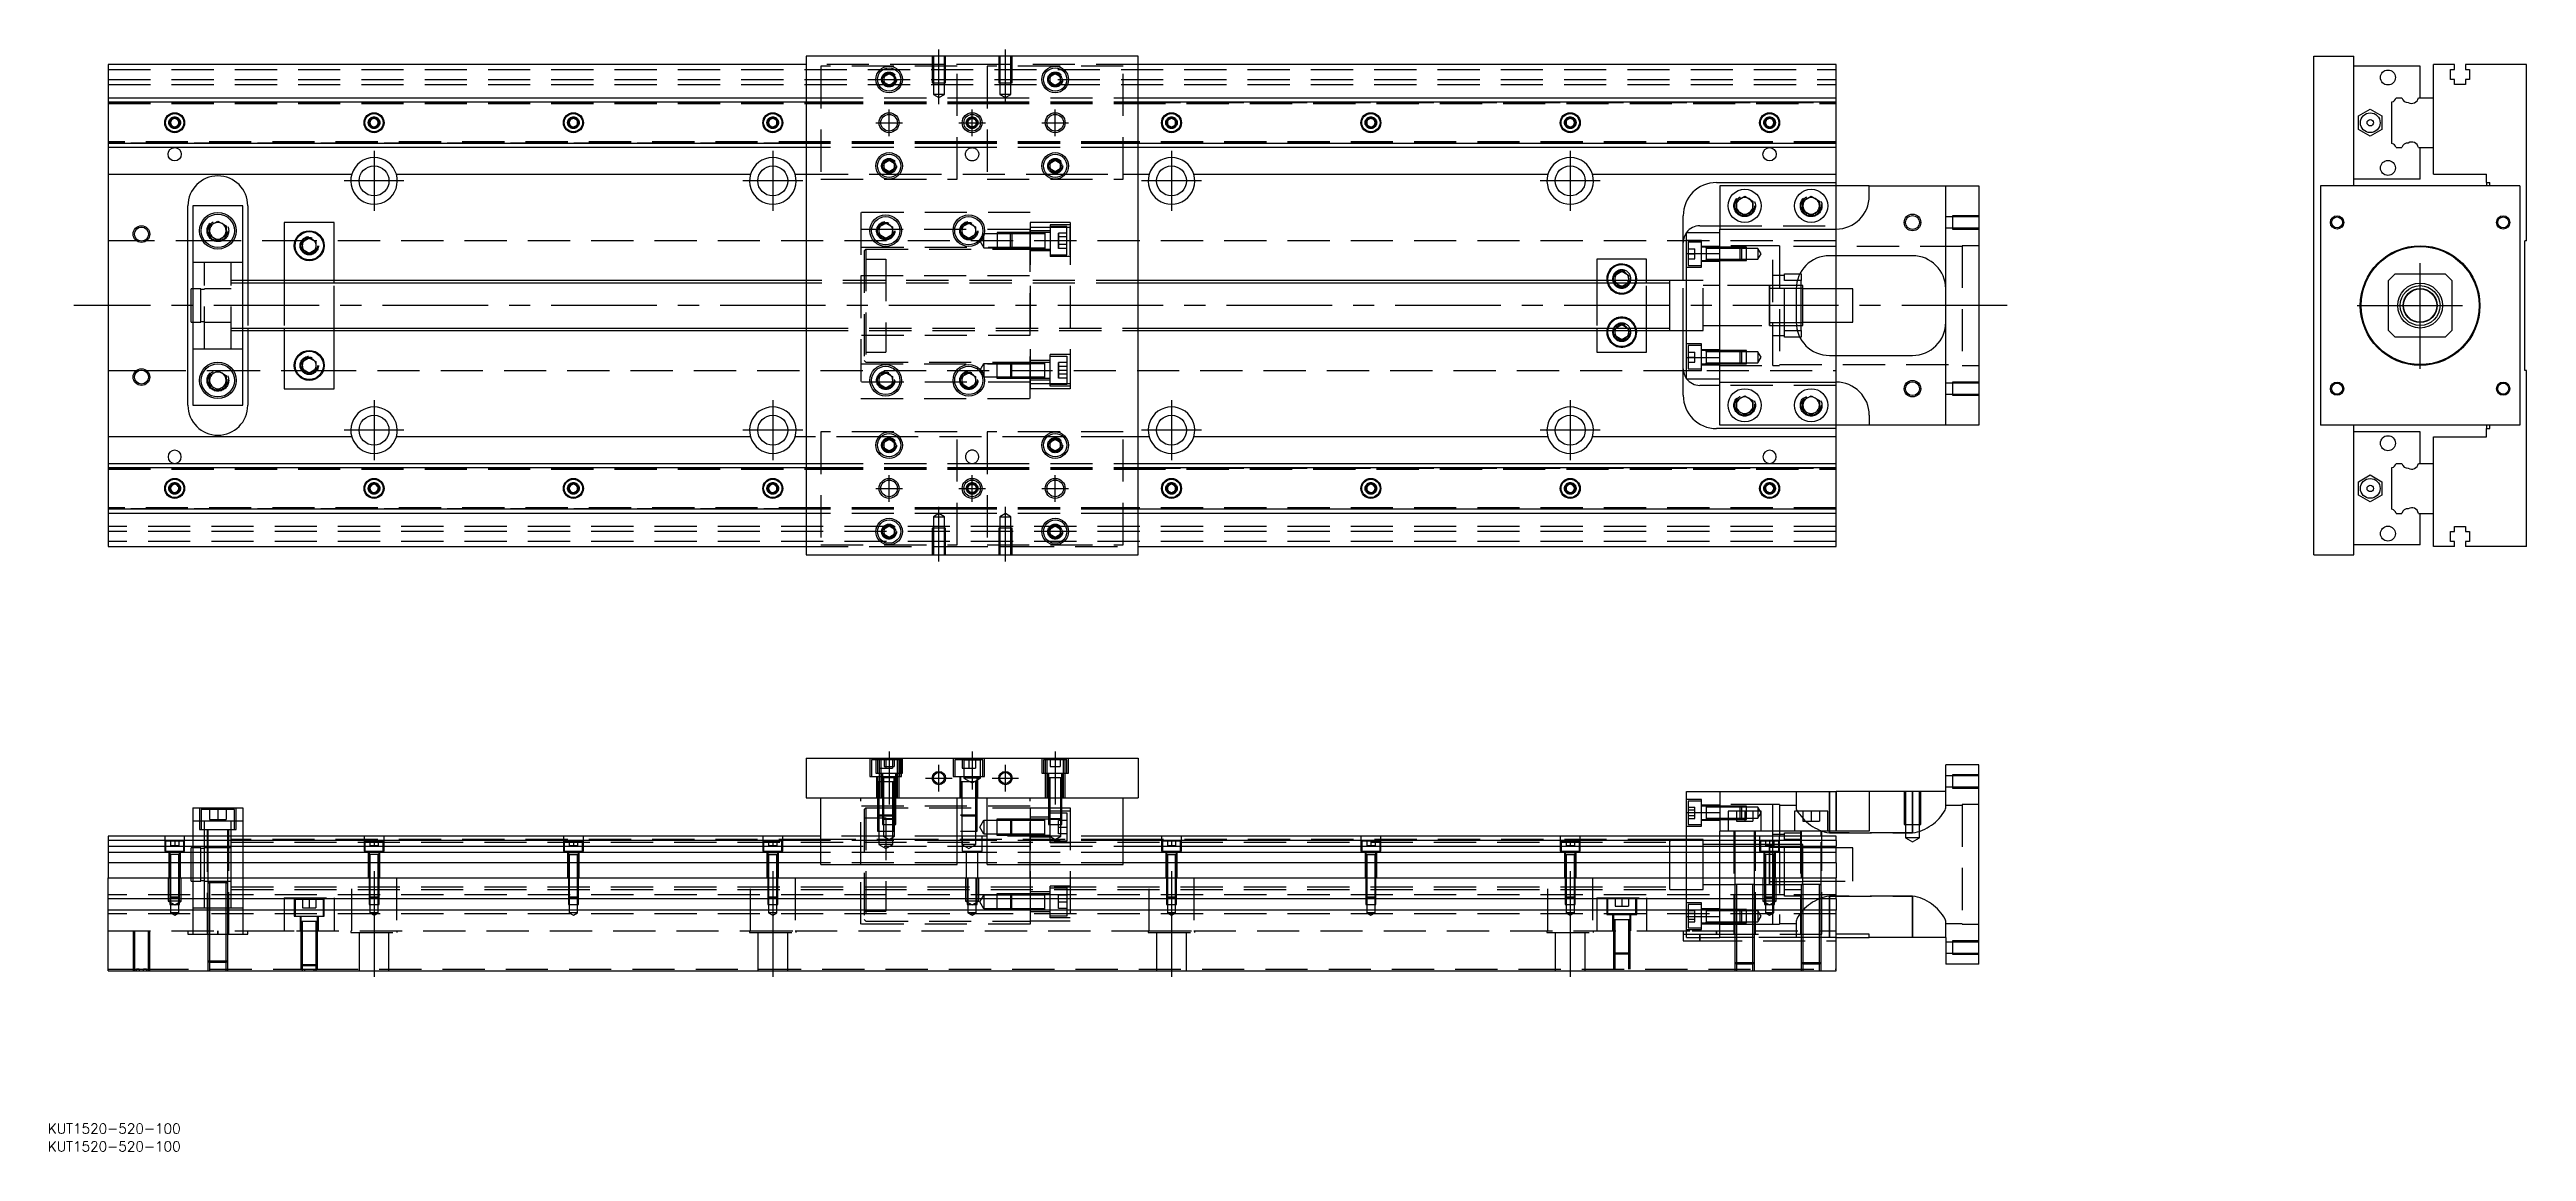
# Model space of a CAD drawing. Extents: x -18 to 728, y -254 to 77.
import ezdxf

# ---------------------------------------------------------------- set-up
doc = ezdxf.new("R2010")
doc.units = 0
doc.linetypes.add('CENTER', pattern=[50.8, 31.75, -6.35, 6.35, -6.35])
doc.linetypes.add('DASHED', pattern=[19.05, 12.7, -6.35])
doc.layers.get('0').update_dxf_attribs({"linetype": 'CONTINUOUS'})
doc.layers.add('CENTER', color=1, linetype='CENTER')
doc.styles.get("Standard").update_dxf_attribs({"font": 'txt.shx', "height": 3, "bigfont": 'bigfont.shx'})

# ---------------------------------------------------------------- blocks, each defined once
blk = doc.blocks.new('*U2')
at = {"color": 7, "linetype": 'CONTINUOUS'}
blk.add_text('KUT1520-520-100', height=3, dxfattribs=at).set_placement((-18.18, -254.43))
blk = doc.blocks.new('*U3')
at = {"color": 7, "linetype": 'CONTINUOUS'}
blk.add_text('KUT1520-520-100', height=3, dxfattribs=at).set_placement((-18.18, -249.06))

msp = doc.modelspace()

# ---------------------------------------------------------------- linework, layer by layer
at = {"color": 7, "linetype": 'CONTINUOUS'}
for p, q in [((210, 75), (210, -75)), ((310, 75), (210, 75)), ((310, -75), (310, 75)), ((663.78, -75), (663.78, 75)), ((663.78, 75), (675.78, 75)), ((675.78, 36), (675.78, 75)), ((0, 72.5), (0, 62.5)), ((210, 72.5), (0, 72.5)), ((233.5, 68.866026), (235, 69.73205)), ((233.5, 67.133974), (233.5, 68.866026)), ((235, 66.26795), (233.5, 67.133974)), ((235, 69.73205), (236.5, 68.866026)), ((236.5, 67.133974), (235, 66.26795)), ((236.5, 68.866026), (236.5, 67.133974)), ((283.5, 68.866026), (285, 69.73205)), ((283.5, 67.133974), (283.5, 68.866026)), ((285, 66.26795), (283.5, 67.133974)), ((285, 69.73205), (286.5, 68.866026)), ((286.5, 67.133974), (285, 66.26795)), ((286.5, 68.866026), (286.5, 67.133974)), ((520, 72.5), (310, 72.5)), ((520, 62.5), (520, 72.5)), ((695.78, 72), (675.78, 72)), ((695.78, 62.5), (695.78, 72)), ((695.78, 62.5), (695.78, 72)), ((706.08, 72.5), (699.78, 72.5)), ((699.78, 62.5), (699.78, 72.5)), ((704.93, 71), (706.08, 71)), ((704.93, 68), (704.93, 71)), ((706.08, 68), (704.93, 68)), ((706.08, 71), (706.08, 72.5)), ((706.08, 66.5), (706.08, 68)), ((709.48, 72.5), (709.48, 71)), ((727.78, 72.5), (709.48, 72.5)), ((709.48, 71), (710.63, 71)), ((709.48, 68), (709.48, 66.5)), ((710.63, 68), (709.48, 68)), ((710.63, 71), (710.63, 68)), ((727.78, 19.5), (727.78, 72.5)), ((0, 62.5), (210, 62.5)), ((0, 62.5), (0, 61.247728)), ((0, 61.247728), (210, 61.247728)), ((0, 61.247728), (0, 48.752272)), ((310, 62.5), (520, 62.5)), ((310, 61.247728), (520, 61.247728)), ((520, 61.247728), (520, 62.5)), ((520, 48.752272), (520, 61.247728)), ((687.28, 48.752272), (687.28, 61.247728)), ((688.532272, 62.5), (690.30668, 62.5)), ((695.257372, 62.5), (699.78, 62.5)), ((699.78, 47.5), (699.78, 62.5)), ((699.78, 47.5), (699.78, 62.5)), ((709.48, 66.5), (706.08, 66.5)), ((18.75, 55.721688), (20, 56.443376)), ((18.75, 54.278312), (18.75, 55.721688)), ((20, 53.556624), (18.75, 54.278312)), ((20, 56.443376), (21.25, 55.721688)), ((21.25, 54.278312), (20, 53.556624)), ((21.25, 55.721688), (21.25, 54.278312)), ((78.75, 55.721688), (80, 56.443376)), ((78.75, 54.278312), (78.75, 55.721688)), ((80, 53.556624), (78.75, 54.278312)), ((80, 56.443376), (81.25, 55.721688)), ((81.25, 54.278312), (80, 53.556624)), ((81.25, 55.721688), (81.25, 54.278312)), ((138.75, 55.721688), (140, 56.443376)), ((138.75, 54.278312), (138.75, 55.721688)), ((140, 53.556624), (138.75, 54.278312)), ((140, 56.443376), (141.25, 55.721688)), ((141.25, 54.278312), (140, 53.556624)), ((141.25, 55.721688), (141.25, 54.278312)), ((198.75, 55.721688), (200, 56.443376)), ((198.75, 54.278312), (198.75, 55.721688)), ((200, 53.556624), (198.75, 54.278312)), ((200, 56.443376), (201.25, 55.721688)), ((201.25, 54.278312), (200, 53.556624)), ((201.25, 55.721688), (201.25, 54.278312)), ((318.75, 55.721688), (320, 56.443376)), ((318.75, 54.278312), (318.75, 55.721688)), ((320, 53.556624), (318.75, 54.278312)), ((320, 56.443376), (321.25, 55.721688)), ((321.25, 54.278312), (320, 53.556624)), ((321.25, 55.721688), (321.25, 54.278312)), ((378.75, 55.721688), (380, 56.443376)), ((378.75, 54.278312), (378.75, 55.721688)), ((380, 53.556624), (378.75, 54.278312)), ((380, 56.443376), (381.25, 55.721688)), ((381.25, 54.278312), (380, 53.556624)), ((381.25, 55.721688), (381.25, 54.278312)), ((438.75, 55.721688), (440, 56.443376)), ((438.75, 54.278312), (438.75, 55.721688)), ((440, 53.556624), (438.75, 54.278312)), ((440, 56.443376), (441.25, 55.721688)), ((441.25, 54.278312), (440, 53.556624)), ((441.25, 55.721688), (441.25, 54.278312)), ((498.75, 55.721688), (500, 56.443376)), ((498.75, 54.278312), (498.75, 55.721688)), ((500, 53.556624), (498.75, 54.278312)), ((500, 56.443376), (501.25, 55.721688)), ((501.25, 54.278312), (500, 53.556624)), ((501.25, 55.721688), (501.25, 54.278312)), ((677.279999, 57.020726), (680.78, 59.041452)), ((677.28, 52.979274), (677.279999, 57.020726)), ((680.78, 50.958548), (677.28, 52.979274)), ((680.78, 59.041452), (684.279999, 57.020726)), ((684.279999, 52.979274), (680.78, 50.958548)), ((684.279999, 57.020726), (684.279999, 52.979274)), ((210, 48.752272), (0, 48.752272)), ((0, 48.752272), (0, 47.5)), ((210, 47.5), (0, 47.5)), ((0, 47.5), (0, 39.5)), ((520, 48.752272), (310, 48.752272)), ((520, 47.5), (310, 47.5)), ((520, 47.5), (520, 48.752272)), ((520, 39.5), (520, 47.5)), ((688.532272, 47.5), (690.30668, 47.5)), ((695.257372, 47.5), (699.78, 47.5)), ((695.78, 38), (695.78, 47.5)), ((695.78, 38), (695.78, 47.5)), ((699.78, 39.5), (699.78, 47.5)), ((0, 39.5), (73.291796, 39.5)), ((0, 39.5), (0, -39.5)), ((86.708204, 39.5), (193.291796, 39.5)), ((206.708204, 39.5), (210, 39.5)), ((233.5, 42.866026), (235, 43.73205)), ((233.5, 41.133974), (233.5, 42.866026)), ((235, 40.26795), (233.5, 41.133974)), ((235, 43.73205), (236.5, 42.866026)), ((236.5, 41.133974), (235, 40.26795)), ((236.5, 42.866026), (236.5, 41.133974)), ((283.5, 42.866026), (285, 43.73205)), ((283.5, 41.133974), (283.5, 42.866026)), ((285, 40.26795), (283.5, 41.133974)), ((285, 43.73205), (286.5, 42.866026)), ((286.5, 41.133974), (285, 40.26795)), ((286.5, 42.866026), (286.5, 41.133974)), ((310, 39.5), (313.291796, 39.5)), ((326.708204, 39.5), (433.291796, 39.5)), ((446.708204, 39.5), (520, 39.5)), ((520, 37), (520, 39.5)), ((695.78, 38), (675.78, 38)), ((699.78, 39.5), (715.78, 39.5)), ((715.78, 37), (715.78, 39.5)), ((24, -30), (24, 30)), ((40.5, 30), (25.5, 30)), ((25.5, 30), (25.5, -30)), ((40.5, -30), (40.5, 30)), ((42, 30), (42, 7.5)), ((484, 37), (520, 37)), ((485, 36), (485, 23)), ((530, 36), (485, 36)), ((490, 31.443376), (492.5, 32.886752)), ((490, 28.556624), (490, 31.443376)), ((492.5, 32.886752), (495, 31.443376)), ((495, 31.443376), (495, 28.556624)), ((510, 31.443376), (512.5, 32.886752)), ((510, 28.556624), (510, 31.443376)), ((512.5, 32.886752), (515, 31.443376)), ((515, 31.443376), (515, 28.556624)), ((520, 36), (520, 37)), ((530, 33), (530, 36)), ((530, 36), (553, 36)), ((553, -36), (553, 36)), ((553, 36), (563, 36)), ((563, 36), (563, -36)), ((665.78, 36), (665.78, -36)), ((725.78, 36), (665.78, 36)), ((715.78, 37), (716.78, 37)), ((715.78, 37), (715.78, 36)), ((716.78, 36), (716.78, 37)), ((725.78, 36), (725.78, -36)), ((30.5, 23.943376), (33, 25.386752)), ((30.5, 21.056624), (30.5, 23.943376)), ((33, 25.386752), (35.5, 23.943376)), ((35.5, 23.943376), (35.5, 21.056624)), ((68, 25), (53, 25)), ((53, 25), (53, 7.5)), ((68, 7.5), (68, 25)), ((232, 23.6547), (234, 24.809402)), ((232, 21.3453), (232, 23.6547)), ((234, 24.809402), (236, 23.6547)), ((236, 23.6547), (236, 21.3453)), ((257, 23.6547), (259, 24.809402)), ((257, 21.3453), (257, 23.6547)), ((259, 24.809402), (261, 23.6547)), ((261, 23.6547), (261, 21.3453)), ((474, 7.5), (474, 27)), ((479, 24), (485, 24)), ((485, 15.652476), (485, 23)), ((485, 23), (520, 23)), ((492.5, 27.113248), (490, 28.556624)), ((495, 28.556624), (492.5, 27.113248)), ((512.5, 27.113248), (510, 28.556624)), ((515, 28.556624), (512.5, 27.113248)), ((33, 19.613248), (30.5, 21.056624)), ((35.5, 21.056624), (33, 19.613248)), ((58.5, 19.1547), (60.5, 20.309402)), ((58.5, 16.8453), (58.5, 19.1547)), ((60.5, 15.690598), (58.5, 16.8453)), ((60.5, 20.309402), (62.5, 19.1547)), ((62.5, 16.8453), (60.5, 15.690598)), ((62.5, 19.1547), (62.5, 16.8453)), ((234, 20.190598), (232, 21.3453)), ((236, 21.3453), (234, 20.190598)), ((259, 20.190598), (257, 21.3453)), ((261, 21.3453), (259, 20.190598)), ((475, 22), (485, 22)), ((475, 15.652476), (475, 22)), ((475, 15.652476), (485, 15.652476)), ((475, -15.652476), (475, 15.652476)), ((485, -15.652476), (485, 15.652476)), ((485, -15.652476), (485, 15.652476)), ((543, 15), (518, 15)), ((520, 5), (520, 15)), ((727.78, 19.5), (727.28, 19.5)), ((727.28, -19.5), (727.28, 19.5)), ((210, 7.5), (40.5, 7.5)), ((470, 7.5), (310, 7.5)), ((463, 14), (448, 14)), ((448, 14), (448, 7.5)), ((453.5, 9.1547), (455.5, 10.309402)), ((453.5, 7.5), (453.5, 9.1547)), ((455.5, 10.309402), (457.5, 9.1547)), ((457.5, 9.1547), (457.5, 7.5)), ((463, 7.5), (463, 14)), ((470, 7.5), (469.995, 7.5)), ((470, -7.500006), (470, 7.500006)), ((475, 7.5), (470, 7.5)), ((470.005, 7.5), (470, 7.5)), ((509.5, 7.5), (508.317542, 7.5)), ((509.069714, 9.5), (509.5, 9.5)), ((509.5, 9.5), (509.5, 7.5)), ((509.5, -7.5), (509.5, 7.5)), ((688.28, 9.5), (686.28, 7.5)), ((686.28, -7.5), (686.28, 7.5)), ((688.28, 9.5), (703.28, 9.5)), ((705.28, 7.5), (703.28, 9.5)), ((705.28, 7.5), (705.28, -7.5)), ((25, -5), (25, 5)), ((25.5, 5), (25, 5)), ((508, 5), (508, -5)), ((509.5, 5.125), (508.000782, 5.125)), ((510, 6), (509.5, 6)), ((510, 5.125), (509.5, 5.125)), ((510, -6), (510, 6)), ((525, 5), (510, 5)), ((525, -5), (525, 5)), ((25, -5), (25.5, -5)), ((508.000782, -5.125), (509.5, -5.125)), ((509.5, -5.125), (510, -5.125)), ((509.5, -6), (510, -6)), ((510, -5), (525, -5)), ((520, -15), (520, -5)), ((40.5, -7.5), (210, -7.5)), ((42, -7.5), (42, -30)), ((53, -7.5), (53, -25)), ((68, -25), (68, -7.5)), ((310, -7.5), (470, -7.5)), ((448, -7.5), (448, -14)), ((448, -14), (463, -14)), ((453.5, -9.1547), (453.5, -7.5)), ((455.5, -10.309402), (453.5, -9.1547)), ((457.5, -9.1547), (455.5, -10.309402)), ((457.5, -7.5), (457.5, -9.1547)), ((463, -14), (463, -7.5)), ((469.995, -7.5), (470, -7.5)), ((470, -7.5), (475, -7.5)), ((470, -7.5), (470.005, -7.5)), ((474, -27), (474, -7.5)), ((508.317542, -7.5), (509.5, -7.5)), ((509.5, -9.5), (509.069714, -9.5)), ((509.5, -7.5), (509.5, -9.5)), ((686.28, -7.5), (688.28, -9.5)), ((703.28, -9.5), (688.28, -9.5)), ((703.28, -9.5), (705.28, -7.5)), ((30.5, -21.056624), (33, -19.613248)), ((30.5, -23.943376), (30.5, -21.056624)), ((33, -19.613248), (35.5, -21.056624)), ((35.5, -21.056624), (35.5, -23.943376)), ((58.5, -16.8453), (60.5, -15.690598)), ((58.5, -19.1547), (58.5, -16.8453)), ((60.5, -20.309402), (58.5, -19.1547)), ((60.5, -15.690598), (62.5, -16.8453)), ((62.5, -19.1547), (60.5, -20.309402)), ((62.5, -16.8453), (62.5, -19.1547)), ((232, -21.3453), (234, -20.190598)), ((232, -23.6547), (232, -21.3453)), ((234, -20.190598), (236, -21.3453)), ((236, -21.3453), (236, -23.6547)), ((257, -21.3453), (259, -20.190598)), ((257, -23.6547), (257, -21.3453)), ((259, -20.190598), (261, -21.3453)), ((261, -21.3453), (261, -23.6547)), ((475, -15.652476), (485, -15.652476)), ((475, -22), (475, -15.652476)), ((475, -22), (485, -22)), ((485, -23), (485, -15.652476)), ((518, -15), (543, -15)), ((727.78, -19.5), (727.28, -19.5)), ((727.78, -72.5), (727.78, -19.5)), ((33, -25.386752), (30.5, -23.943376)), ((35.5, -23.943376), (33, -25.386752)), ((53, -25), (68, -25)), ((234, -24.809402), (232, -23.6547)), ((236, -23.6547), (234, -24.809402)), ((259, -24.809402), (257, -23.6547)), ((261, -23.6547), (259, -24.809402)), ((485, -24), (479, -24)), ((485, -23), (520, -23)), ((485, -36), (485, -23)), ((490, -28.556624), (492.5, -27.113248)), ((490, -31.443376), (490, -28.556624)), ((492.5, -27.113248), (495, -28.556624)), ((495, -28.556624), (495, -31.443376)), ((510, -28.556624), (512.5, -27.113248)), ((510, -31.443376), (510, -28.556624)), ((512.5, -27.113248), (515, -28.556624)), ((515, -28.556624), (515, -31.443376)), ((718.78, -25), (719.13, -25)), ((722.43, -25), (722.78, -25)), ((25.5, -30), (40.5, -30)), ((520, -37), (484, -37)), ((530, -36), (485, -36)), ((492.5, -32.886752), (490, -31.443376)), ((495, -31.443376), (492.5, -32.886752)), ((512.5, -32.886752), (510, -31.443376)), ((515, -31.443376), (512.5, -32.886752)), ((520, -37), (520, -36)), ((520, -39.5), (520, -37)), ((530, -33), (530, -36)), ((553, -36), (530, -36)), ((563, -36), (553, -36)), ((725.78, -36), (665.78, -36)), ((675.78, -75), (675.78, -36)), ((715.78, -36), (715.78, -37)), ((715.78, -37), (716.78, -37)), ((715.78, -39.5), (715.78, -37)), ((716.78, -37), (716.78, -36)), ((0, -39.5), (0, -47.5)), ((73.291796, -39.5), (0, -39.5)), ((193.291796, -39.5), (86.708204, -39.5)), ((210, -39.5), (206.708204, -39.5)), ((233.5, -41.133974), (235, -40.26795)), ((233.5, -42.866026), (233.5, -41.133974)), ((235, -43.73205), (233.5, -42.866026)), ((235, -40.26795), (236.5, -41.133974)), ((236.5, -42.866026), (235, -43.73205)), ((236.5, -41.133974), (236.5, -42.866026)), ((283.5, -41.133974), (285, -40.26795)), ((283.5, -42.866026), (283.5, -41.133974)), ((285, -43.73205), (283.5, -42.866026)), ((285, -40.26795), (286.5, -41.133974)), ((286.5, -42.866026), (285, -43.73205)), ((286.5, -41.133974), (286.5, -42.866026)), ((313.291796, -39.5), (310, -39.5)), ((433.291796, -39.5), (326.708204, -39.5)), ((520, -39.5), (446.708204, -39.5)), ((520, -47.5), (520, -39.5)), ((695.78, -38), (675.78, -38)), ((695.78, -47.5), (695.78, -38)), ((699.78, -39.5), (715.78, -39.5)), ((699.78, -47.5), (699.78, -39.5)), ((0, -47.5), (210, -47.5)), ((0, -47.5), (0, -48.752272)), ((0, -48.752272), (0, -61.247728)), ((0, -48.752272), (210, -48.752272)), ((310, -47.5), (520, -47.5)), ((310, -48.752272), (520, -48.752272)), ((520, -48.752272), (520, -47.5)), ((520, -61.247728), (520, -48.752272)), ((677.279999, -52.979274), (680.78, -50.958548)), ((680.78, -50.958548), (684.279999, -52.979274)), ((687.28, -61.247728), (687.28, -48.752272)), ((688.532272, -47.5), (690.30668, -47.5)), ((695.257372, -47.5), (699.78, -47.5)), ((699.78, -62.5), (699.78, -47.5)), ((699.78, -62.5), (699.78, -47.5)), ((18.75, -54.278312), (20, -53.556624)), ((18.75, -55.721688), (18.75, -54.278312)), ((20, -56.443376), (18.75, -55.721688)), ((20, -53.556624), (21.25, -54.278312)), ((21.25, -55.721688), (20, -56.443376)), ((21.25, -54.278312), (21.25, -55.721688)), ((78.75, -54.278312), (80, -53.556624)), ((78.75, -55.721688), (78.75, -54.278312)), ((80, -56.443376), (78.75, -55.721688)), ((80, -53.556624), (81.25, -54.278312)), ((81.25, -55.721688), (80, -56.443376)), ((81.25, -54.278312), (81.25, -55.721688)), ((138.75, -54.278312), (140, -53.556624)), ((138.75, -55.721688), (138.75, -54.278312)), ((140, -56.443376), (138.75, -55.721688)), ((140, -53.556624), (141.25, -54.278312)), ((141.25, -55.721688), (140, -56.443376)), ((141.25, -54.278312), (141.25, -55.721688)), ((198.75, -54.278312), (200, -53.556624)), ((198.75, -55.721688), (198.75, -54.278312)), ((200, -56.443376), (198.75, -55.721688)), ((200, -53.556624), (201.25, -54.278312)), ((201.25, -55.721688), (200, -56.443376)), ((201.25, -54.278312), (201.25, -55.721688)), ((318.75, -54.278312), (320, -53.556624)), ((318.75, -55.721688), (318.75, -54.278312)), ((320, -56.443376), (318.75, -55.721688)), ((320, -53.556624), (321.25, -54.278312)), ((321.25, -55.721688), (320, -56.443376)), ((321.25, -54.278312), (321.25, -55.721688)), ((378.75, -54.278312), (380, -53.556624)), ((378.75, -55.721688), (378.75, -54.278312)), ((380, -56.443376), (378.75, -55.721688)), ((380, -53.556624), (381.25, -54.278312)), ((381.25, -55.721688), (380, -56.443376)), ((381.25, -54.278312), (381.25, -55.721688)), ((438.75, -54.278312), (440, -53.556624)), ((438.75, -55.721688), (438.75, -54.278312)), ((440, -56.443376), (438.75, -55.721688)), ((440, -53.556624), (441.25, -54.278312)), ((441.25, -55.721688), (440, -56.443376)), ((441.25, -54.278312), (441.25, -55.721688)), ((498.75, -54.278312), (500, -53.556624)), ((498.75, -55.721688), (498.75, -54.278312)), ((500, -56.443376), (498.75, -55.721688)), ((500, -53.556624), (501.25, -54.278312)), ((501.25, -55.721688), (500, -56.443376)), ((501.25, -54.278312), (501.25, -55.721688)), ((677.28, -57.020726), (677.279999, -52.979274)), ((680.78, -59.041452), (677.28, -57.020726)), ((684.279999, -57.020726), (680.78, -59.041452)), ((684.279999, -52.979274), (684.279999, -57.020726)), ((210, -61.247728), (0, -61.247728)), ((0, -61.247728), (0, -62.5)), ((210, -62.5), (0, -62.5)), ((0, -62.5), (0, -72.5)), ((233.5, -67.133974), (235, -66.26795)), ((235, -66.26795), (236.5, -67.133974)), ((283.5, -67.133974), (285, -66.26795)), ((285, -66.26795), (286.5, -67.133974)), ((520, -61.247728), (310, -61.247728)), ((520, -62.5), (310, -62.5)), ((520, -62.5), (520, -61.247728)), ((520, -72.5), (520, -62.5)), ((688.532272, -62.5), (690.30668, -62.5)), ((695.257372, -62.5), (699.78, -62.5)), ((695.78, -72), (695.78, -62.5)), ((699.78, -72.5), (699.78, -62.5)), ((706.08, -66.5), (709.48, -66.5)), ((706.08, -68), (706.08, -66.5)), ((709.48, -66.5), (709.48, -68)), ((0, -72.5), (210, -72.5)), ((233.5, -68.866026), (233.5, -67.133974)), ((235, -69.73205), (233.5, -68.866026)), ((236.5, -68.866026), (235, -69.73205)), ((236.5, -67.133974), (236.5, -68.866026)), ((283.5, -68.866026), (283.5, -67.133974)), ((285, -69.73205), (283.5, -68.866026)), ((286.5, -68.866026), (285, -69.73205)), ((286.5, -67.133974), (286.5, -68.866026)), ((310, -72.5), (520, -72.5)), ((695.78, -72), (675.78, -72)), ((706.08, -72.5), (699.78, -72.5)), ((704.93, -68), (706.08, -68)), ((704.93, -71), (704.93, -68)), ((706.08, -71), (704.93, -71)), ((706.08, -72.5), (706.08, -71)), ((709.48, -68), (710.63, -68)), ((710.63, -71), (709.48, -71)), ((709.48, -71), (709.48, -72.5)), ((727.78, -72.5), (709.48, -72.5)), ((710.63, -68), (710.63, -71)), ((210, -75), (310, -75)), ((663.78, -75), (675.78, -75)), ((210, -136.12), (210, -148.12)), ((210, -136.12), (310, -136.12)), ((310, -136.12), (310, -148.12)), ((553, -146.12), (553, -138.12)), ((563, -138.12), (553, -138.12)), ((563, -198.12), (563, -138.12)), ((210, -148.12), (310, -148.12)), ((214.5, -168.12), (214.5, -148.12)), ((255.5, -168.12), (255.5, -148.12)), ((264.5, -168.12), (264.5, -148.12)), ((305.5, -168.12), (305.5, -148.12)), ((475, -152.467524), (475, -146.12)), ((475, -146.12), (485, -146.12)), ((485, -146.12), (485, -158.12)), ((485, -146.12), (520, -146.12)), ((520, -158.12), (520, -146.12)), ((530, -146.12), (520, -146.12)), ((530, -146.12), (530, -158.12)), ((553, -146.12), (530, -146.12)), ((25.5, -151.12), (25.5, -159.62)), ((25.5, -151.12), (40.5, -151.12)), ((40.5, -151.12), (40.5, -159.62)), ((475, -152.467524), (485, -152.467524)), ((475, -159.62), (475, -152.467524)), ((497.5, -152.12), (487.5, -152.12)), ((487.5, -152.12), (487.5, -158.12)), ((497.5, -158.12), (497.5, -152.12)), ((517.5, -152.12), (507.5, -152.12)), ((507.5, -152.12), (507.5, -158.12)), ((517.5, -158.12), (517.5, -152.12)), ((214.5, -159.62), (0, -159.62)), ((0, -159.62), (0, -160.872272)), ((0, -160.872272), (0, -162.64668)), ((214.5, -160.872272), (0, -160.872272)), ((0, -162.64668), (214.5, -162.64668)), ((0, -162.64668), (0, -164.543076)), ((264.5, -159.62), (255.5, -159.62)), ((264.5, -160.872272), (255.5, -160.872272)), ((255.5, -162.64668), (264.5, -162.64668)), ((520, -159.62), (305.5, -159.62)), ((520, -160.872272), (305.5, -160.872272)), ((305.5, -162.64668), (520, -162.64668)), ((470, -168.12), (470, -160.619994)), ((470, -175.620006), (470, -160.619994)), ((470, -172.12), (470, -161.37)), ((485, -159.62), (485, -158.12)), ((530, -158.12), (485, -158.12)), ((500, -168.12), (500, -162.119994)), ((500, -174.120006), (500, -162.119994)), ((500, -162.995), (500, -164.12)), ((501, -162.995), (500, -162.995)), ((502.75, -162.995), (501, -162.995)), ((504.5, -162.995), (502.75, -162.995)), ((509.5, -162.995), (504.5, -162.995)), ((510, -162.995), (509.5, -162.995)), ((520, -160.872272), (520, -159.62)), ((520, -160.872272), (520, -162.64668)), ((520, -164.543076), (520, -162.64668)), ((214.5, -164.543076), (0, -164.543076)), ((0, -164.543076), (0, -167.597372)), ((0, -167.597372), (0, -172.12)), ((214.5, -167.597372), (0, -167.597372)), ((214.5, -168.12), (255.5, -168.12)), ((264.5, -164.543076), (255.5, -164.543076)), ((264.5, -167.597372), (255.5, -167.597372)), ((264.5, -168.12), (305.5, -168.12)), ((520, -164.543076), (305.5, -164.543076)), ((520, -167.597372), (305.5, -167.597372)), ((520, -167.597372), (520, -164.543076)), ((520, -167.597372), (520, -172.12)), ((0, -178.42), (0, -172.12)), ((0, -172.12), (520, -172.12)), ((520, -178.42), (0, -178.42)), ((0, -181.82), (0, -178.42)), ((470, -174.87), (470, -172.12)), ((470, -175.620006), (470, -174.87)), ((500, -173.245), (510, -173.245)), ((520, -178.42), (520, -172.12)), ((520, -178.42), (520, -181.82)), ((0, -200.12), (0, -181.82)), ((520, -181.82), (0, -181.82)), ((520, -200.12), (520, -181.82)), ((530, -189.12), (520, -189.12)), ((520, -190.12), (530, -190.12)), ((530, -190.12), (530, -189.12)), ((553, -190.12), (530, -190.12)), ((553, -190.12), (553, -198.12)), ((0, -200.12), (520, -200.12)), ((563, -198.12), (553, -198.12))]:
    msp.add_line(p, q, dxfattribs=at)
at = {"color": 3, "linetype": 'DASHED'}
for p, q in [((248.000006, 75), (248.000006, 67)), ((248.35, 75), (248.35, 67)), ((251.65, 67), (251.65, 75)), ((251.999994, 67), (251.999994, 75)), ((268.000006, 75), (268.000006, 67)), ((268.35, 75), (268.35, 67)), ((271.65, 67), (271.65, 75)), ((271.999994, 67), (271.999994, 75)), ((0, 71), (520, 71)), ((0, 68), (520, 68)), ((248.000006, 72.5), (210, 72.5)), ((255.5, 72), (214.5, 72)), ((214.5, 72), (214.5, 38)), ((236.973226, 68.326156), (237, 68)), ((251.999994, 72.5), (248.000006, 72.5)), ((268.000006, 72.5), (251.999994, 72.5)), ((255.5, 38), (255.5, 72)), ((305.5, 72), (264.5, 72)), ((264.5, 72), (264.5, 38)), ((271.999994, 72.5), (268.000006, 72.5)), ((310, 72.5), (271.999994, 72.5)), ((283, 68), (283.023172, 68.30356)), ((305.5, 38), (305.5, 72)), ((0, 66.5), (520, 66.5)), ((0, 61.1147), (210, 61.1147)), ((0, 61.1), (214.5, 61.1)), ((0, 60.8), (214.5, 60.8)), ((210, 62.5), (214.5, 62.5)), ((210, 61.247728), (214.5, 61.247728)), ((210, 61.1147), (214.5, 61.1147)), ((214.5, 62.5), (255.5, 62.5)), ((214.5, 61.247728), (255.5, 61.247728)), ((214.5, 61.1147), (255.5, 61.1147)), ((214.5, 61.1), (255.5, 61.1)), ((214.5, 60.8), (255.5, 60.8)), ((248.000006, 67), (251.999994, 67)), ((248.35, 67), (248.35, 63.5)), ((251.65, 63.5), (248.35, 63.5)), ((248.35, 63.5), (250, 62.547372)), ((250, 62.547372), (251.65, 63.5)), ((251.65, 63.5), (251.65, 67)), ((255.5, 62.5), (264.5, 62.5)), ((255.5, 61.247728), (264.5, 61.247728)), ((255.5, 61.1147), (264.5, 61.1147)), ((255.5, 61.1), (264.5, 61.1)), ((255.5, 60.8), (264.5, 60.8)), ((264.5, 62.5), (305.5, 62.5)), ((264.5, 61.247728), (305.5, 61.247728)), ((264.5, 61.1147), (305.5, 61.1147)), ((264.5, 61.1), (305.5, 61.1)), ((264.5, 60.8), (305.5, 60.8)), ((268.000006, 67), (271.999994, 67)), ((268.35, 67), (268.35, 63.5)), ((271.65, 63.5), (268.35, 63.5)), ((268.35, 63.5), (270, 62.547372)), ((270, 62.547372), (271.65, 63.5)), ((271.65, 63.5), (271.65, 67)), ((305.5, 62.5), (310, 62.5)), ((305.5, 61.247728), (310, 61.247728)), ((305.5, 61.1147), (310, 61.1147)), ((305.5, 61.1), (520, 61.1)), ((305.5, 60.8), (520, 60.8)), ((310, 61.1147), (520, 61.1147)), ((21.477374, 55.25955), (21.5, 55)), ((81.477374, 55.25955), (81.5, 55)), ((138.5, 55), (138.52041, 55.24661)), ((198.5, 55), (198.52041, 55.24661)), ((318.5, 55), (318.52041, 55.24661)), ((378.5, 55), (378.52041, 55.24661)), ((438.5, 55), (438.52041, 55.24661)), ((501.477374, 55.25955), (501.5, 55)), ((214.5, 49.2), (0, 49.2)), ((214.5, 48.9), (0, 48.9)), ((210, 48.8853), (0, 48.8853)), ((214.5, 48.8853), (210, 48.8853)), ((214.5, 48.752272), (210, 48.752272)), ((214.5, 47.5), (210, 47.5)), ((255.5, 49.2), (214.5, 49.2)), ((255.5, 48.9), (214.5, 48.9)), ((255.5, 48.8853), (214.5, 48.8853)), ((255.5, 48.752272), (214.5, 48.752272)), ((255.5, 47.5), (214.5, 47.5)), ((264.5, 49.2), (255.5, 49.2)), ((264.5, 48.9), (255.5, 48.9)), ((264.5, 48.8853), (255.5, 48.8853)), ((264.5, 48.752272), (255.5, 48.752272)), ((264.5, 47.5), (255.5, 47.5)), ((305.5, 49.2), (264.5, 49.2)), ((305.5, 48.9), (264.5, 48.9)), ((305.5, 48.8853), (264.5, 48.8853)), ((305.5, 48.752272), (264.5, 48.752272)), ((305.5, 47.5), (264.5, 47.5)), ((520, 49.2), (305.5, 49.2)), ((520, 48.9), (305.5, 48.9)), ((310, 48.8853), (305.5, 48.8853)), ((310, 48.752272), (305.5, 48.752272)), ((310, 47.5), (305.5, 47.5)), ((520, 48.8853), (310, 48.8853)), ((210, 39.5), (231.877502, 39.5)), ((214.5, 38), (255.5, 38)), ((231.877502, 39.5), (232.55051, 39.5)), ((232.55051, 39.5), (237.44949, 39.5)), ((236.973226, 42.326156), (237, 42)), ((237.44949, 39.5), (238.122498, 39.5)), ((238.122498, 39.5), (281.877502, 39.5)), ((264.5, 38), (305.5, 38)), ((281.877502, 39.5), (282.55051, 39.5)), ((282.55051, 39.5), (287.44949, 39.5)), ((286.973226, 42.326156), (287, 42)), ((287.44949, 39.5), (288.122498, 39.5)), ((288.122498, 39.5), (305.5, 39.5)), ((305.5, 39.5), (310, 39.5)), ((489.5, 30), (489.520026, 30.346056)), ((515.477798, 30.364306), (515.5, 30)), ((520, 24), (520, 36)), ((30, 22.5), (30.020026, 22.846056)), ((226.5, 28), (226.5, -28)), ((277.5, 28), (226.5, 28)), ((226.5, 23), (277.5, 23)), ((231.5, 22.5), (231.512884, 22.753488)), ((256.5, 22.5), (256.52689, 22.865682)), ((277.5, -28), (277.5, 28)), ((277.5, 25), (277.5, -25)), ((289.5, 25), (277.5, 25)), ((289.5, 23.49468), (277.5, 23.49468)), ((283.5, 22.485571), (277.5, 22.485571)), ((283.5, 24.235572), (283.5, 14.735572)), ((289.5, 24.235572), (283.5, 24.235572)), ((288.5, 23.735571), (283.5, 23.735571)), ((288.5, 15.235572), (288.5, 23.735572)), ((289.5, 25), (289.5, -25)), ((289.5, 15.235571), (289.5, 23.735571)), ((485, 24), (520, 24)), ((520, 23), (520, 24)), ((520, 15), (520, 23)), ((555, 26.65), (553, 26.65)), ((553, 23.35), (555, 23.35)), ((555, 26.999994), (555, 23.000006)), ((563, 26.999994), (555, 26.999994)), ((563, 26.65), (555, 26.65)), ((555, 23.35), (563, 23.35)), ((555, 23.000006), (563, 23.000006)), ((9.359688, 19.5), (0, 19.5)), ((33, 19.5), (10.640312, 19.5)), ((59.030306, 19.5), (33, 19.5)), ((58, 18), (58.034018, 18.411016)), ((520, 19.5), (61.969694, 19.5)), ((277.5, 17.5), (226.5, 17.5)), ((227.5, 16.5), (228, 17)), ((227.5, 16.5), (227.5, -16.5)), ((228, 17), (278, 17)), ((228, 17), (228, -17)), ((263.500001, 21.585571), (262.287565, 19.485571)), ((262.287565, 19.485571), (263.500001, 17.385571)), ((269.4, 21.585571), (263.5, 21.585571)), ((263.500001, 17.385571), (263.500001, 21.585571)), ((263.500001, 17.385571), (269.4, 17.385571)), ((272.4, 21.985565), (267.5, 21.985565)), ((267.5, 21.971141), (267.5, 16.985576)), ((267.5, 16.985575), (272.4, 16.985575)), ((272, 21.585571), (269.4, 21.585571)), ((269.4, 17.385571), (272, 17.385571)), ((271.9, 21.985571), (271.5, 21.585571)), ((271.5, 17.385571), (271.5, 21.585571)), ((271.5, 17.385571), (271.9, 16.985571)), ((271.9, 21.985571), (271.9, 16.985571)), ((281.9, 21.585571), (272, 21.585571)), ((272, 17.385571), (281.9, 17.385571)), ((283.5, 21.985565), (272.4, 21.985565)), ((272.4, 16.985575), (283.5, 16.985575)), ((283.5, 16.485571), (277.5, 16.485571)), ((281.9, 21.985571), (281.9, 16.985571)), ((283.5, 15.235572), (288.5, 15.235572)), ((286, 20.640272), (286, 21.794972)), ((286, 21.794972), (286, 20.640272)), ((288.5, 21.794972), (286, 21.794972)), ((288.5, 20.640272), (286, 20.640272)), ((286, 18.330872), (286, 20.640272)), ((286, 20.640272), (286, 18.330872)), ((288.5, 18.330872), (286, 18.330872)), ((286, 17.17617), (286, 18.330872)), ((286, 18.330872), (286, 17.17617)), ((288.5, 17.17617), (286, 17.17617)), ((479.5, 19.55635), (475, 19.55635)), ((475.5, 19.05635), (475.5, 12.05635)), ((479.5, 19.05635), (475.5, 19.05635)), ((475.5, 17.05635), (477.5, 17.05635)), ((475.5, 15.55635), (477.5, 15.55635)), ((477.5, 15.55635), (477.5, 17.05635)), ((477.5, 14.05635), (477.5, 15.55635)), ((479.5, 11.55635), (479.5, 19.55635)), ((485, 17.80635), (479.5, 17.80635)), ((480.9, 17.55635), (479.5, 17.55635)), ((480.9, 17.55635), (480.895, 17.55635)), ((480.9, 17.556354), (480.9, 13.556344)), ((480.9, 17.556354), (480.9, 13.556344)), ((480.9, 17.55635), (480.9, 17.339888)), ((480.9, 17.33964), (480.9, 17.55635)), ((480.905, 17.55635), (480.9, 17.55635)), ((485, 17.55635), (480.9, 17.55635)), ((480.9, 17.339888), (480.9, 13.77281)), ((485, 17.20635), (480.9, 17.20635)), ((485, 15.652476), (485, 22)), ((501, 18), (485, 18)), ((491.15, 17.55635), (485, 17.55635)), ((491.150006, 17.556344), (485, 17.556344)), ((491.5, 17.20635), (485, 17.20635)), ((491.15, 13.55635), (491.15, 17.55635)), ((491.5, 17.20635), (491.15, 17.55635)), ((493, 17.556344), (491.150006, 17.556344)), ((491.5, 17.20635), (491.5, 13.90635)), ((493, 17.20635), (491.5, 17.20635)), ((493, 13.556354), (493, 17.556344)), ((496.5, 17.20635), (493, 17.20635)), ((496.5, 17.20635), (496.5, 13.90635)), ((497.452628, 15.55635), (496.5, 17.20635)), ((496.5, 13.90635), (497.452628, 15.55635)), ((501, -18), (501, 18)), ((503, 18), (501, 18)), ((503, 18), (503, -18)), ((558, 17.75), (503, 17.75)), ((558, 18), (558, -18)), ((563, 18), (558, 18)), ((29, 13), (25.5, 13)), ((29, -13), (29, 13)), ((37, 13), (29, 13)), ((37, -13), (37, 13)), ((40.5, 13), (37, 13)), ((40.5, 7.5), (37, 7.5)), ((42, 7.5), (42, 6.75)), ((53, 7.5), (53, 6.75)), ((68, 6.75), (68, 7.5)), ((310, 7.5), (210, 7.5)), ((226.5, 9), (277.5, 9)), ((228, 14), (234, 14)), ((234, 14), (234, -14)), ((289.5, 14.735572), (283.5, 14.735572)), ((448, 7.5), (448, 6.75)), ((453.5, 6.8453), (453.5, 7.5)), ((457.5, 7.5), (457.5, 6.8453)), ((457.983582, 8.286038), (458, 8)), ((463, 6.75), (463, 7.5)), ((474, -7.5), (474, 7.5)), ((475, 11.55635), (479.5, 11.55635)), ((480, 7.5), (475, 7.5)), ((475.5, 14.05635), (477.5, 14.05635)), ((475.5, 12.05635), (479.5, 12.05635)), ((479.5, 13.55635), (480.9, 13.55635)), ((479.5, 13.30635), (485, 13.30635)), ((480, -7.5), (480, 7.5)), ((480.895, 13.55635), (480.9, 13.55635)), ((480.9, 13.90635), (485, 13.90635)), ((480.9, 13.55635), (480.9, 13.773016)), ((480.9, 13.77281), (480.9, 13.55635)), ((480.9, 13.55635), (480.905, 13.55635)), ((480.9, 13.55635), (485, 13.55635)), ((485, 13.90635), (491.5, 13.90635)), ((485, 13.556354), (491.150006, 13.556354)), ((485, 13.55635), (491.15, 13.55635)), ((491.15, 13.55635), (491.5, 13.90635)), ((491.150006, 13.556354), (493, 13.556354)), ((491.5, 13.90635), (493, 13.90635)), ((493, 13.90635), (496.5, 13.90635)), ((504.5, 9), (501, 9)), ((504.5, 9.5), (509.069714, 9.5)), ((504.5, 7.5), (504.5, 9.5)), ((508.317542, 7.5), (504.5, 7.5)), ((504.5, -7.5), (504.5, 7.5)), ((27.85, 5), (25.5, 5)), ((27.85, -5), (27.85, 5)), ((29, 4.8), (27.85, 4.8)), ((37, 5), (29, 5)), ((40.5, 6.75), (37, 6.75)), ((42, 6.75), (42, -6.75)), ((53, 6.75), (53, -6.75)), ((68, -6.75), (68, 6.75)), ((310, 6.75), (210, 6.75)), ((448, 6.75), (448, -6.75)), ((453.665064, 6.75), (453.5, 6.8453)), ((455.5, 5.690598), (453.665064, 6.75)), ((457.334936, 6.75), (455.5, 5.690598)), ((457.5, 6.8453), (457.334936, 6.75)), ((463, -6.75), (463, 6.75)), ((485, 6), (480, 6)), ((500.005, 6), (485, 6)), ((508.050126, 6), (499.995, 6)), ((500, -6.000006), (500, 6.000006)), ((500, 5.325034), (500, 6)), ((500, 6), (500, -5.999164)), ((508.000782, 5.125), (500, 5.125)), ((509.5, 6), (508.050126, 6)), ((520, -5), (520, 5)), ((25.5, -5), (27.85, -5)), ((27.85, -4.8), (29, -4.8)), ((29, -5), (37, -5)), ((37, -6.75), (40.5, -6.75)), ((42, -6.75), (42, -7.5)), ((53, -6.75), (53, -7.5)), ((68, -7.5), (68, -6.75)), ((210, -6.75), (310, -6.75)), ((448, -6.75), (448, -7.5)), ((453.5, -6.8453), (453.665064, -6.75)), ((453.5, -7.5), (453.5, -6.8453)), ((453.665064, -6.75), (455.5, -5.690598)), ((455.5, -5.690598), (457.334936, -6.75)), ((457.334936, -6.75), (457.5, -6.8453)), ((457.5, -6.8453), (457.5, -7.5)), ((463, -7.5), (463, -6.75)), ((480, -6), (485, -6)), ((485, -6), (500.005, -6)), ((499.995, -6), (508.050126, -6)), ((500, -5.125), (508.000782, -5.125)), ((500, -6), (500, -5.325218)), ((500, -5.999164), (500, -6)), ((508.050126, -6), (509.5, -6)), ((25.5, -13), (29, -13)), ((29, -13), (37, -13)), ((37, -7.5), (40.5, -7.5)), ((37, -13), (40.5, -13)), ((210, -7.5), (310, -7.5)), ((277.5, -9), (226.5, -9)), ((228, -14), (234, -14)), ((283.5, -24.235572), (283.5, -14.735572)), ((289.5, -14.735572), (283.5, -14.735572)), ((457.983582, -7.713962), (458, -8)), ((475, -7.5), (480, -7.5)), ((479.5, -11.55635), (475, -11.55635)), ((475.5, -12.05635), (475.5, -19.05635)), ((479.5, -12.05635), (475.5, -12.05635)), ((475.5, -14.05635), (477.5, -14.05635)), ((477.5, -15.55635), (477.5, -14.05635)), ((479.5, -19.55635), (479.5, -11.55635)), ((485, -13.30635), (479.5, -13.30635)), ((480.9, -13.55635), (479.5, -13.55635)), ((480.9, -13.55635), (480.895, -13.55635)), ((480.9, -13.556344), (480.9, -17.556354)), ((480.9, -13.556344), (480.9, -17.556354)), ((480.9, -13.556344), (480.9, -17.556354)), ((480.9, -13.55635), (480.9, -13.77281)), ((480.9, -13.773058), (480.9, -13.55635)), ((480.905, -13.55635), (480.9, -13.55635)), ((485, -13.55635), (480.9, -13.55635)), ((480.9, -13.77281), (480.9, -17.339888)), ((485, -13.90635), (480.9, -13.90635)), ((491.15, -13.55635), (485, -13.55635)), ((491.15, -13.556352), (485, -13.556354)), ((491.5, -13.90635), (485, -13.90635)), ((491.15, -17.55635), (491.15, -13.55635)), ((491.5, -13.90635), (491.15, -13.55635)), ((493, -13.556354), (491.15, -13.556352)), ((491.5, -13.90635), (491.5, -17.20635)), ((493, -13.90635), (491.5, -13.90635)), ((493, -17.556344), (493, -13.556354)), ((496.5, -13.90635), (493, -13.90635)), ((496.5, -13.90635), (496.5, -17.20635)), ((497.452628, -15.55635), (496.5, -13.90635)), ((501, -9), (504.5, -9)), ((504.5, -7.5), (508.317542, -7.5)), ((504.5, -9.5), (504.5, -7.5)), ((509.069714, -9.5), (504.5, -9.5)), ((0, -19.5), (9.359688, -19.5)), ((10.640312, -19.5), (33, -19.5)), ((33, -19.5), (59.030306, -19.5)), ((35.977798, -22.135694), (36, -22.5)), ((58, -18), (58.034018, -17.588984)), ((61.969694, -19.5), (520, -19.5)), ((226.5, -17.5), (277.5, -17.5)), ((228, -17), (227.5, -16.5)), ((228, -17), (277.5, -17)), ((236.483582, -22.213962), (236.5, -22.5)), ((261.483582, -22.213962), (261.5, -22.5)), ((262.287565, -19.485571), (263.500001, -17.385571)), ((263.500001, -21.585571), (262.287565, -19.485571)), ((263.500001, -17.385571), (263.500001, -21.585571)), ((263.500001, -17.385571), (269.4, -17.385571)), ((269.4, -21.585571), (263.66115, -21.585571)), ((267.5, -21.985566), (267.5, -16.985575)), ((267.5, -16.985575), (272.4, -16.985575)), ((272.4, -21.985565), (267.5, -21.985565)), ((269.4, -17.385571), (272, -17.385571)), ((272, -21.585571), (269.4, -21.585571)), ((271.499979, -17.385571), (271.899979, -16.985571)), ((271.499979, -17.385571), (271.499979, -21.585571)), ((271.899979, -21.985571), (271.499979, -21.585571)), ((271.899979, -21.985571), (271.899979, -16.985571)), ((272, -17.385571), (281.9, -17.385572)), ((281.9, -21.585571), (272, -21.585571)), ((272.4, -16.985575), (283.5, -16.985575)), ((283.5, -21.985565), (272.4, -21.985565)), ((283.5, -16.485572), (277.5, -16.485572)), ((281.9, -21.985571), (281.9, -16.985571)), ((281.9, -21.728173), (281.9, -21.985571)), ((283.5, -15.235571), (288.5, -15.235571)), ((286, -18.330872), (286, -17.17617)), ((286, -17.17617), (286, -18.330872)), ((288.5, -17.17617), (286, -17.17617)), ((288.5, -18.330872), (286, -18.330872)), ((286, -20.640272), (286, -18.330872)), ((286, -18.330872), (286, -20.640272)), ((288.5, -19.485571), (286, -19.485571)), ((288.5, -20.640272), (286, -20.640272)), ((286, -21.794972), (286, -20.640272)), ((286, -20.640272), (286, -21.794972)), ((288.5, -21.794972), (286, -21.794972)), ((288.5, -15.235571), (288.5, -23.735571)), ((475, -19.55635), (479.5, -19.55635)), ((475.5, -15.55635), (477.5, -15.55635)), ((475.5, -17.05635), (477.5, -17.05635)), ((475.5, -19.05635), (479.5, -19.05635)), ((477.5, -17.05635), (477.5, -15.55635)), ((479.5, -17.55635), (480.9, -17.55635)), ((479.5, -17.80635), (485, -17.80635)), ((480.895, -17.55635), (480.9, -17.55635)), ((480.9, -17.20635), (485, -17.20635)), ((480.9, -17.55635), (480.9, -17.339682)), ((480.9, -17.339888), (480.9, -17.55635)), ((480.9, -17.55635), (480.905, -17.55635)), ((480.9, -17.55635), (485, -17.55635)), ((485, -22), (485, -15.652476)), ((485, -17.20635), (491.5, -17.20635)), ((485, -17.556344), (491.15, -17.556346)), ((485, -17.55635), (491.15, -17.55635)), ((485, -18), (501, -18)), ((491.15, -17.55635), (491.5, -17.20635)), ((491.15, -17.556346), (493, -17.556344)), ((491.5, -17.20635), (493, -17.20635)), ((493, -17.20635), (496.5, -17.20635)), ((496.5, -17.20635), (497.452628, -15.55635)), ((501, -18), (503, -18)), ((503, -17.75), (558, -17.75)), ((520, -23), (520, -15)), ((558, -18), (563, -18)), ((277.5, -23), (226.5, -23)), ((226.5, -28), (277.5, -28)), ((283.5, -22.485572), (277.5, -22.485572)), ((289.5, -23.49468), (277.5, -23.49468)), ((289.5, -25), (277.5, -25)), ((288.5, -23.735571), (283.5, -23.735571)), ((289.5, -24.235572), (283.5, -24.235572)), ((520, -24), (485, -24)), ((495.477798, -29.635694), (495.5, -30)), ((509.5, -30), (509.520026, -29.653944)), ((520, -24), (520, -23)), ((520, -36), (520, -24)), ((555, -23.35), (553, -23.35)), ((553, -26.65), (555, -26.65)), ((555, -23.000006), (555, -26.999994)), ((563, -23.000006), (555, -23.000006)), ((563, -23.35), (555, -23.35)), ((555, -26.65), (563, -26.65)), ((555, -26.999994), (563, -26.999994)), ((231.877502, -39.5), (210, -39.5)), ((214.5, -38), (214.5, -72)), ((255.5, -38), (214.5, -38)), ((232.55051, -39.5), (231.877502, -39.5)), ((237.44949, -39.5), (232.55051, -39.5)), ((236.973226, -41.673844), (237, -42)), ((238.122498, -39.5), (237.44949, -39.5)), ((281.877502, -39.5), (238.122498, -39.5)), ((255.5, -72), (255.5, -38)), ((264.5, -38), (264.5, -72)), ((305.5, -38), (264.5, -38)), ((282.55051, -39.5), (281.877502, -39.5)), ((287.44949, -39.5), (282.55051, -39.5)), ((283, -42), (283.030168, -41.653934)), ((288.122498, -39.5), (287.44949, -39.5)), ((305.5, -39.5), (288.122498, -39.5)), ((305.5, -72), (305.5, -38)), ((310, -39.5), (305.5, -39.5)), ((0, -48.8853), (210, -48.8853)), ((0, -48.9), (214.5, -48.9)), ((0, -49.2), (214.5, -49.2)), ((210, -47.5), (214.5, -47.5)), ((210, -48.752272), (214.5, -48.752272)), ((210, -48.8853), (214.5, -48.8853)), ((214.5, -47.5), (255.5, -47.5)), ((214.5, -48.752272), (255.5, -48.752272)), ((214.5, -48.8853), (255.5, -48.8853)), ((214.5, -48.9), (255.5, -48.9)), ((214.5, -49.2), (255.5, -49.2)), ((255.5, -47.5), (264.5, -47.5)), ((255.5, -48.752272), (264.5, -48.752272)), ((255.5, -48.8853), (264.5, -48.8853)), ((255.5, -48.9), (264.5, -48.9)), ((255.5, -49.2), (264.5, -49.2)), ((264.5, -47.5), (305.5, -47.5)), ((264.5, -48.752272), (305.5, -48.752272)), ((264.5, -48.8853), (305.5, -48.8853)), ((264.5, -48.9), (305.5, -48.9)), ((264.5, -49.2), (305.5, -49.2)), ((305.5, -47.5), (310, -47.5)), ((305.5, -48.752272), (310, -48.752272)), ((305.5, -48.8853), (310, -48.8853)), ((305.5, -48.9), (520, -48.9)), ((305.5, -49.2), (520, -49.2)), ((310, -48.8853), (520, -48.8853)), ((21.477374, -54.74045), (21.5, -55)), ((78.5, -55), (78.52041, -54.75339)), ((138.5, -55), (138.52041, -54.75339)), ((198.5, -55), (198.52041, -54.75339)), ((321.477374, -54.74045), (321.5, -55)), ((381.477374, -54.74045), (381.5, -55)), ((441.477374, -54.74045), (441.5, -55)), ((501.477374, -54.74045), (501.5, -55)), ((214.5, -60.8), (0, -60.8)), ((214.5, -61.1), (0, -61.1)), ((210, -61.1147), (0, -61.1147)), ((520, -66.5), (0, -66.5)), ((214.5, -61.1147), (210, -61.1147)), ((214.5, -61.247728), (210, -61.247728)), ((214.5, -62.5), (210, -62.5)), ((255.5, -60.8), (214.5, -60.8)), ((255.5, -61.1), (214.5, -61.1)), ((255.5, -61.1147), (214.5, -61.1147)), ((255.5, -61.247728), (214.5, -61.247728)), ((255.5, -62.5), (214.5, -62.5)), ((251.999994, -67), (248.000006, -67)), ((248.000006, -67), (248.000006, -75)), ((250, -62.547372), (248.35, -63.5)), ((248.35, -63.5), (250, -63.5)), ((248.35, -63.5), (248.35, -67)), ((248.35, -67), (248.35, -75)), ((251.65, -63.5), (250, -62.547372)), ((250, -63.5), (251.65, -63.5)), ((251.65, -67), (251.65, -63.5)), ((251.65, -75), (251.65, -67)), ((251.999994, -75), (251.999994, -67)), ((264.5, -60.8), (255.5, -60.8)), ((264.5, -61.1), (255.5, -61.1)), ((264.5, -61.1147), (255.5, -61.1147)), ((264.5, -61.247728), (255.5, -61.247728)), ((264.5, -62.5), (255.5, -62.5)), ((305.5, -60.8), (264.5, -60.8)), ((305.5, -61.1), (264.5, -61.1)), ((305.5, -61.1147), (264.5, -61.1147)), ((305.5, -61.247728), (264.5, -61.247728)), ((305.5, -62.5), (264.5, -62.5)), ((271.999994, -67), (268.000006, -67)), ((268.000006, -67), (268.000006, -75)), ((270, -62.547372), (268.35, -63.5)), ((268.35, -63.5), (270, -63.5)), ((268.35, -63.5), (268.35, -67)), ((268.35, -67), (268.35, -75)), ((271.65, -63.5), (270, -62.547372)), ((270, -63.5), (271.65, -63.5)), ((271.65, -67), (271.65, -63.5)), ((271.65, -75), (271.65, -67)), ((271.999994, -75), (271.999994, -67)), ((520, -60.8), (305.5, -60.8)), ((520, -61.1), (305.5, -61.1)), ((310, -61.1147), (305.5, -61.1147)), ((310, -61.247728), (305.5, -61.247728)), ((310, -62.5), (305.5, -62.5)), ((520, -61.1147), (310, -61.1147)), ((520, -68), (0, -68)), ((520, -71), (0, -71)), ((210, -72.5), (248.000006, -72.5)), ((214.5, -72), (255.5, -72)), ((233, -68), (233.023172, -67.69644)), ((248.000006, -72.5), (251.999994, -72.5)), ((251.999994, -72.5), (268.000006, -72.5)), ((264.5, -72), (305.5, -72)), ((268.000006, -72.5), (271.999994, -72.5)), ((271.999994, -72.5), (310, -72.5)), ((283, -68), (283.023172, -67.69644)), ((229.25, -136.12), (229.25, -141.62)), ((229.25, -141.62), (238.75, -141.62)), ((232.5, -136.62), (229.75, -136.62)), ((229.75, -136.62), (229.75, -141.62)), ((231, -136.12), (231, -140.62)), ((231, -140.62), (239, -140.62)), ((231.25, -141.62), (231.25, -148.12)), ((238.5, -136.62), (231.5, -136.62)), ((231.5, -136.62), (231.5, -140.62)), ((231.5, -141.62), (231.5, -143.22)), ((232, -139.12), (234, -139.12)), ((232.000006, -136.12), (232.000006, -136.62)), ((232.000006, -136.62), (232.000006, -140.62)), ((232.000006, -140.62), (232.000006, -148.12)), ((232.5, -136.12), (232.5, -148.12)), ((232.75, -140.62), (232.75, -148.12)), ((233, -140.62), (233, -142.02)), ((233.5, -136.62), (233.5, -138.62)), ((233.5, -138.62), (235, -138.62)), ((234, -136.62), (234, -139.12)), ((234, -139.12), (236, -139.12)), ((235, -136.62), (235, -138.62)), ((235, -138.62), (236.5, -138.62)), ((236, -136.62), (236, -139.12)), ((236.5, -136.62), (236.5, -138.62)), ((236.5, -142.02), (236.5, -141.62)), ((236.75, -148.12), (236.75, -141.62)), ((237, -142.02), (237, -140.62)), ((237.25, -148.12), (237.25, -140.62)), ((237.5, -148.12), (237.5, -136.12)), ((237.999994, -136.62), (237.999994, -136.12)), ((237.999994, -140.62), (237.999994, -136.62)), ((237.999994, -148.12), (237.999994, -140.62)), ((238.25, -141.62), (238.25, -136.62)), ((238.5, -140.62), (238.5, -136.62)), ((238.75, -141.62), (238.75, -136.12)), ((239, -140.62), (239, -136.12)), ((254.25, -136.12), (254.25, -141.62)), ((254.25, -141.62), (263.75, -141.62)), ((263.25, -136.62), (254.75, -136.62)), ((254.75, -136.62), (254.75, -141.62)), ((256.25, -141.62), (256.25, -148.12)), ((256.5, -141.62), (256.5, -143.22)), ((257.5, -136.62), (257, -136.12)), ((257, -136.62), (257, -139.12)), ((257, -139.12), (259, -139.12)), ((257.5, -136.62), (257.5, -142.12)), ((257.5, -136.62), (262.5, -136.62)), ((259, -136.62), (259, -139.12)), ((259, -139.12), (261, -139.12)), ((261, -136.62), (261, -139.12)), ((261.5, -143.22), (261.5, -141.62)), ((261.75, -148.12), (261.75, -141.62)), ((262.5, -136.62), (263, -136.12)), ((262.5, -142.12), (262.5, -136.62)), ((263.25, -141.62), (263.25, -136.62)), ((263.75, -141.62), (263.75, -136.12)), ((281, -136.12), (281, -140.62)), ((281, -140.62), (289, -140.62)), ((288.5, -136.62), (281.5, -136.62)), ((281.5, -136.62), (281.5, -140.62)), ((282.000006, -136.12), (282.000006, -136.62)), ((282.000006, -136.62), (282.000006, -140.62)), ((282.000006, -140.62), (282.000006, -148.12)), ((282.5, -136.12), (282.5, -148.12)), ((282.75, -140.62), (282.75, -148.12)), ((283, -140.62), (283, -142.02)), ((283.5, -136.62), (283.5, -138.62)), ((283.5, -138.62), (285, -138.62)), ((285, -136.62), (285, -138.62)), ((285, -138.62), (286.5, -138.62)), ((286.5, -136.62), (286.5, -138.62)), ((287, -142.02), (287, -140.62)), ((287.25, -148.12), (287.25, -140.62)), ((287.5, -148.12), (287.5, -136.12)), ((287.999994, -136.62), (287.999994, -136.12)), ((287.999994, -140.62), (287.999994, -136.62)), ((287.999994, -148.12), (287.999994, -140.62)), ((288.5, -140.62), (288.5, -136.62)), ((289, -140.62), (289, -136.12)), ((555, -141.47), (553, -141.47)), ((555, -141.120006), (555, -145.119994)), ((563, -141.120006), (555, -141.120006)), ((563, -141.47), (555, -141.47)), ((226.5, -168.12), (226.5, -148.12)), ((236.500006, -143.22), (231.499994, -143.22)), ((236.500006, -143.22), (231.499994, -143.22)), ((233.000006, -143.22), (231.499994, -143.22)), ((231.5, -143.215), (231.5, -143.22)), ((231.5, -143.22), (231.757448, -143.22)), ((231.757468, -143.22), (231.5, -143.22)), ((231.5, -143.22), (231.5, -148.12)), ((231.5, -143.22), (231.5, -143.225)), ((231.5, -148.12), (231.5, -153.22)), ((231.500006, -148.12), (231.500006, -153.220006)), ((232.999766, -143.22), (231.757468, -143.22)), ((231.9, -143.22), (231.9, -148.12)), ((231.9, -148.12), (231.9, -153.62)), ((234, -143.22), (232.999766, -143.22)), ((237.000006, -142.02), (232.999994, -142.02)), ((237.000006, -142.02), (232.999994, -142.02)), ((237.000006, -142.02), (232.999994, -142.02)), ((237.000006, -142.02), (232.999994, -142.02)), ((237.000006, -142.02), (232.999994, -142.02)), ((233, -142.015), (233, -142.02)), ((233, -142.02), (233.216462, -142.02)), ((233.216708, -142.02), (233, -142.02)), ((233, -142.02), (233, -148.12)), ((233, -142.02), (233, -142.025)), ((233, -148.12), (233, -154.27)), ((233.000006, -148.12), (233.000002, -154.27)), ((234, -143.22), (233.000006, -143.22)), ((236.783332, -142.02), (233.216708, -142.02)), ((233.35, -142.02), (233.35, -148.12)), ((233.35, -148.12), (233.35, -154.62)), ((234.35, -143.22), (234, -143.22)), ((234.350064, -143.22), (234, -143.22)), ((236.500006, -143.22), (234.35, -143.22)), ((236.242552, -143.22), (234.350064, -143.22)), ((236.1, -148.12), (236.1, -143.22)), ((236.1, -153.62), (236.1, -148.12)), ((236.5, -143.22), (236.242552, -143.22)), ((236.242602, -143.22), (236.5, -143.22)), ((236.499994, -153.220006), (236.499994, -148.12)), ((236.5, -143.22), (236.5, -142.02)), ((236.5, -143.22), (236.5, -143.215)), ((236.5, -148.12), (236.5, -143.22)), ((236.5, -143.225), (236.5, -143.22)), ((236.5, -153.22), (236.5, -148.12)), ((236.65, -148.12), (236.65, -142.02)), ((236.65, -154.62), (236.65, -148.12)), ((237, -142.02), (236.783332, -142.02)), ((236.783538, -142.02), (237, -142.02)), ((236.999998, -154.27), (236.999994, -148.12)), ((237, -142.02), (237, -142.015)), ((237, -148.12), (237, -142.02)), ((237, -142.025), (237, -142.02)), ((237, -154.27), (237, -148.12)), ((261.500006, -143.22), (256.499994, -143.22)), ((256.5, -143.215), (256.5, -143.22)), ((256.757468, -143.22), (256.5, -143.22)), ((256.5, -143.22), (256.5, -143.225)), ((256.5, -143.22), (256.5, -148.12)), ((261.242552, -143.22), (256.757468, -143.22)), ((256.9, -143.22), (256.9, -148.12)), ((256.9, -148.12), (256.9, -153.62)), ((262.5, -142.12), (257.5, -142.12)), ((257.5, -142.12), (260, -143.563376)), ((260, -143.563376), (262.5, -142.12)), ((260.5, -143.22), (260.242552, -143.22)), ((260.5, -143.22), (260.5, -143.215)), ((260.5, -143.225), (260.5, -143.22)), ((261.1, -148.12), (261.1, -143.22)), ((261.1, -153.62), (261.1, -148.12)), ((261.499994, -153.220006), (261.499994, -148.12)), ((261.5, -148.12), (261.5, -143.22)), ((261.5, -153.22), (261.5, -148.12)), ((277.5, -168.12), (277.5, -148.12)), ((287.000006, -142.02), (282.999994, -142.02)), ((287.000006, -142.02), (282.999994, -142.02)), ((287.000006, -142.02), (282.999994, -142.02)), ((283, -142.015), (283, -142.02)), ((283.216708, -142.02), (283, -142.02)), ((283, -142.02), (283, -142.025)), ((283, -142.02), (283, -148.12)), ((283, -148.12), (283, -154.27)), ((283.000006, -148.12), (283.000006, -154.270006)), ((286.783332, -142.02), (283.216708, -142.02)), ((283.35, -142.02), (283.35, -148.12)), ((283.35, -148.12), (283.35, -154.62)), ((286.65, -148.12), (286.65, -142.02)), ((286.65, -154.62), (286.65, -148.12)), ((287, -142.02), (286.783332, -142.02)), ((286.999994, -154.270006), (286.999994, -148.12)), ((287, -142.02), (287, -142.015)), ((287, -142.025), (287, -142.02)), ((287, -148.12), (287, -142.02)), ((287, -154.27), (287, -148.12)), ((479.5, -148.56365), (475, -148.56365)), ((475.5, -149.06365), (475.5, -152.56365)), ((479.5, -149.06365), (475.5, -149.06365)), ((479.5, -156.56365), (479.5, -148.56365)), ((508, -146.12), (508, -151.088778)), ((518, -158.629874), (518, -146.12)), ((518, -146.12), (518, -158.12)), ((520, -146.12), (520, -158.12)), ((540.500006, -146.12), (540.500006, -156.12)), ((540.9, -146.12), (540.9, -156.12)), ((543, -146.12), (543, -158.629874)), ((543, -158.629874), (543, -146.12)), ((545.1, -156.12), (545.1, -146.12)), ((545.499994, -156.12), (545.499994, -146.12)), ((553, -144.77), (555, -144.77)), ((553, -151.088778), (553, -146.12)), ((555, -144.77), (563, -144.77)), ((555, -145.119994), (563, -145.119994)), ((29, -155.12), (25.5, -155.12)), ((27.5, -151.12), (27.5, -157.62)), ((38, -151.62), (28, -151.62)), ((28, -151.62), (28, -157.62)), ((29, -157.62), (29, -155.12)), ((37, -155.12), (29, -155.12)), ((30.5, -151.62), (30.5, -154.62)), ((30.5, -154.62), (33, -154.62)), ((33, -151.62), (33, -154.62)), ((33, -154.62), (35.5, -154.62)), ((35.5, -151.62), (35.5, -154.62)), ((37, -157.62), (37, -155.12)), ((40.5, -155.12), (37, -155.12)), ((38, -157.62), (38, -151.62)), ((38.5, -157.62), (38.5, -151.12)), ((277.5, -150.62), (226.5, -150.62)), ((227.5, -151.62), (228, -151.12)), ((227.5, -151.62), (227.5, -184.62)), ((227.5, -154.12), (234, -154.12)), ((228, -151.12), (277.5, -151.12)), ((228, -151.12), (228, -185.12)), ((231.5, -153.22), (236.5, -153.22)), ((231.5, -153.22), (231.9, -153.62)), ((231.500006, -153.220006), (231.500006, -158.12)), ((236.1, -153.62), (231.9, -153.62)), ((231.9, -153.62), (231.9, -158.12)), ((233, -154.27), (237, -154.27)), ((233, -154.27), (233.35, -154.62)), ((233.000002, -154.27), (233.000006, -156.12)), ((233.000006, -156.12), (236.999994, -156.12)), ((236.65, -154.62), (233.35, -154.62)), ((233.35, -154.62), (233.35, -156.12)), ((233.35, -156.12), (233.35, -159.62)), ((234, -154.12), (234, -182.12)), ((236.1, -153.62), (236.5, -153.22)), ((236.1, -158.12), (236.1, -153.62)), ((236.499994, -154.62), (236.499994, -153.220006)), ((236.499994, -156.12), (236.499994, -154.62)), ((236.499994, -158.12), (236.499994, -156.12)), ((236.65, -154.62), (237, -154.27)), ((236.65, -156.12), (236.65, -154.62)), ((236.65, -159.62), (236.65, -156.12)), ((236.999994, -156.12), (236.999998, -154.27)), ((256.5, -153.22), (261.5, -153.22)), ((256.5, -153.22), (256.9, -153.62)), ((261.1, -153.62), (256.9, -153.62)), ((256.9, -153.62), (256.9, -158.12)), ((261.1, -153.62), (261.5, -153.22)), ((261.1, -158.12), (261.1, -153.62)), ((261.499994, -158.12), (261.499994, -153.220006)), ((262.287565, -156.87), (263.500001, -154.77)), ((263.500001, -154.77), (263.500001, -158.97)), ((263.500001, -154.77), (269.4, -154.77)), ((267.5, -159.369995), (267.5, -154.370004)), ((267.5, -154.370004), (272.4, -154.370004)), ((269.4, -154.77), (272, -154.77)), ((271.499979, -154.77), (271.899979, -154.37)), ((271.499979, -154.77), (271.499979, -158.97)), ((271.899979, -159.37), (271.899979, -154.37)), ((272, -154.77), (281.9, -154.770001)), ((272.4, -154.370004), (283.5, -154.370004)), ((277.5, -151.12), (277.5, -185.12)), ((277.5, -151.12), (289.5, -151.12)), ((283.5, -153.870001), (277.5, -153.870001)), ((281.9, -159.37), (281.9, -154.37)), ((283, -154.27), (287, -154.27)), ((283, -154.27), (283.35, -154.62)), ((283.000006, -154.270006), (283.000006, -156.12)), ((283.000006, -156.12), (286.999994, -156.12)), ((286.65, -154.62), (283.35, -154.62)), ((283.35, -154.62), (283.35, -156.12)), ((283.35, -156.12), (283.35, -159.62)), ((283.5, -161.620001), (283.5, -152.120001)), ((289.5, -152.120001), (283.5, -152.120001)), ((283.5, -152.62), (288.5, -152.62)), ((286, -158.87), (286, -154.87)), ((288.5, -154.87), (286, -154.87)), ((286.65, -154.62), (287, -154.27)), ((286.65, -156.12), (286.65, -154.62)), ((286.65, -159.62), (286.65, -156.12)), ((286.999994, -156.12), (286.999994, -154.270006)), ((288.5, -152.62), (288.5, -161.12)), ((289.5, -151.12), (289.5, -185.12)), ((475.5, -150.8316), (477.5, -150.8316)), ((475.5, -151.697626), (477.5, -151.697626)), ((475.5, -152.56365), (475.5, -156.06365)), ((475.5, -153.429676), (477.5, -153.429676)), ((475.5, -154.295702), (477.5, -154.295702)), ((475.5, -156.06365), (479.5, -156.06365)), ((477.5, -151.697626), (477.5, -150.8316)), ((477.5, -153.429676), (477.5, -151.697626)), ((477.5, -154.295702), (477.5, -153.429676)), ((485, -150.31365), (479.5, -150.31365)), ((480.9, -150.56365), (479.5, -150.56365)), ((479.5, -154.56365), (480.9, -154.56365)), ((479.5, -154.81365), (485, -154.81365)), ((480.9, -150.56365), (480.895, -150.56365)), ((480.895, -154.56365), (480.9, -154.56365)), ((480.9, -150.563646), (480.9, -151.14866)), ((480.9, -150.563646), (480.9, -154.563656)), ((480.9, -150.56365), (480.9, -150.780318)), ((480.905, -150.56365), (480.9, -150.56365)), ((485, -150.56365), (480.9, -150.56365)), ((480.9, -150.780318), (480.9, -151.148664)), ((485, -150.91365), (480.9, -150.91365)), ((480.9, -151.14866), (480.9, -152.423604)), ((480.9, -151.148664), (480.9, -152.56365)), ((480.9, -152.423604), (480.9, -152.703698)), ((480.9, -152.56365), (480.9, -154.563656)), ((480.9, -152.56365), (480.9, -153.97871)), ((480.9, -152.703698), (480.9, -153.978714)), ((480.9, -153.97871), (480.9, -154.346942)), ((480.9, -153.978714), (480.9, -154.563656)), ((480.9, -154.21365), (485, -154.21365)), ((480.9, -154.346942), (480.9, -154.56365)), ((480.9, -154.56365), (480.905, -154.56365)), ((480.9, -154.56365), (485, -154.56365)), ((501, -150.12), (485, -150.12)), ((491.15, -150.56365), (485, -150.56365)), ((491.15, -150.563654), (485, -150.563656)), ((491.5, -150.91365), (485, -150.91365)), ((485, -154.21365), (487.5, -154.21365)), ((485, -154.563646), (487.5, -154.563646)), ((485, -154.56365), (487.5, -154.56365)), ((487.5, -154.21365), (491.5, -154.21365)), ((487.5, -154.563646), (491.15, -154.563648)), ((487.5, -154.56365), (491.15, -154.56365)), ((490, -152.12), (490, -155.12)), ((490, -155.12), (492.5, -155.12)), ((491.15, -152.12), (491.15, -150.56365)), ((491.5, -150.91365), (491.15, -150.56365)), ((493, -150.563656), (491.15, -150.563654)), ((491.15, -152.56365), (491.15, -152.12)), ((491.15, -154.56365), (491.15, -152.56365)), ((491.15, -154.56365), (491.5, -154.21365)), ((491.15, -154.563648), (493, -154.563646)), ((491.5, -150.91365), (491.5, -152.12)), ((493, -150.91365), (491.5, -150.91365)), ((491.5, -152.12), (491.5, -152.56365)), ((491.5, -152.56365), (491.5, -154.21365)), ((491.5, -154.21365), (493, -154.21365)), ((492.5, -152.12), (492.5, -155.12)), ((492.5, -155.12), (495, -155.12)), ((493, -152.12), (493, -150.563656)), ((496.5, -150.91365), (493, -150.91365)), ((493, -154.563646), (493, -152.12)), ((493, -154.21365), (496.5, -154.21365)), ((495, -152.12), (495, -155.12)), ((496.5, -150.91365), (496.5, -154.21365)), ((497.452628, -152.56365), (496.5, -150.91365)), ((496.5, -154.21365), (497.452628, -152.56365)), ((501, -158.12), (501, -150.12)), ((503, -150.12), (501, -150.12)), ((503, -150.12), (503, -159.62)), ((508, -150.37), (503, -150.37)), ((508, -151.088778), (508.034792, -151.3557)), ((508.034792, -151.3557), (508.13642, -151.661226)), ((510, -152.12), (510, -155.12)), ((510, -155.12), (512.5, -155.12)), ((512.5, -152.12), (512.5, -155.12)), ((512.5, -155.12), (515, -155.12)), ((515, -152.12), (515, -155.12)), ((540.500006, -156.12), (545.499994, -156.12)), ((540.9, -156.12), (540.9, -160.12)), ((545.1, -160.12), (545.1, -156.12)), ((552.823178, -151.754328), (552.954746, -151.39671)), ((552.954746, -151.39671), (553, -151.088778)), ((558, -150.37), (553, -150.37)), ((558, -150.12), (558, -186.12)), ((563, -150.12), (558, -150.12)), ((17, -159.62), (17, -164.12)), ((22.75, -161.12), (17.25, -161.12)), ((17.25, -161.12), (17.25, -164.12)), ((18.75, -161.12), (18.75, -162.42)), ((18.75, -162.42), (20, -162.42)), ((20, -161.12), (20, -162.42)), ((20, -162.42), (21.25, -162.42)), ((21.25, -161.12), (21.25, -162.42)), ((22.75, -164.12), (22.75, -161.12)), ((23, -164.12), (23, -159.62)), ((25, -168.12), (25, -163.12)), ((25.5, -163.12), (25, -163.12)), ((25.5, -159.62), (25.5, -172.12)), ((27.85, -163.12), (25.5, -163.12)), ((27.5, -157.62), (38.5, -157.62)), ((27.85, -168.12), (27.85, -163.12)), ((29, -163.32), (27.85, -163.32)), ((29, -159.62), (29, -157.62)), ((29, -168.12), (29, -159.62)), ((30, -163.12), (29, -163.12)), ((29.75, -157.62), (29.75, -189.12)), ((30, -157.62), (30, -159.62)), ((30, -159.62), (30, -172.12)), ((36, -163.12), (30, -163.12)), ((36, -159.62), (36, -157.62)), ((36, -172.12), (36, -159.62)), ((37, -163.12), (36, -163.12)), ((36.25, -189.12), (36.25, -157.62)), ((37, -159.62), (37, -157.62)), ((37, -168.12), (37, -159.62)), ((40.5, -160.62), (37, -160.62)), ((37, -161.37), (469.995, -161.37)), ((40.5, -159.62), (40.5, -172.12)), ((214.5, -160.62), (40.5, -160.62)), ((77, -159.62), (77, -164.12)), ((82.75, -161.12), (77.25, -161.12)), ((77.25, -161.12), (77.25, -164.12)), ((78.75, -161.12), (78.75, -162.42)), ((78.75, -162.42), (80, -162.42)), ((80, -161.12), (80, -162.42)), ((80, -162.42), (81.25, -162.42)), ((81.25, -161.12), (81.25, -162.42)), ((82.75, -164.12), (82.75, -161.12)), ((83, -164.12), (83, -159.62)), ((137, -159.62), (137, -164.12)), ((142.75, -161.12), (137.25, -161.12)), ((137.25, -161.12), (137.25, -164.12)), ((138.75, -161.12), (138.75, -162.42)), ((138.75, -162.42), (140, -162.42)), ((140, -161.12), (140, -162.42)), ((140, -162.42), (141.25, -162.42)), ((141.25, -161.12), (141.25, -162.42)), ((142.75, -164.12), (142.75, -161.12)), ((143, -164.12), (143, -159.62)), ((197, -159.62), (197, -164.12)), ((202.75, -161.12), (197.25, -161.12)), ((197.25, -161.12), (197.25, -164.12)), ((198.75, -161.12), (198.75, -162.42)), ((198.75, -162.42), (200, -162.42)), ((200, -161.12), (200, -162.42)), ((200, -162.42), (201.25, -162.42)), ((201.25, -161.12), (201.25, -162.42)), ((202.75, -164.12), (202.75, -161.12)), ((203, -164.12), (203, -159.62)), ((233.35, -159.62), (214.5, -159.62)), ((244, -160.62), (214.5, -160.62)), ((255.5, -160.872272), (214.5, -160.872272)), ((214.5, -162.64668), (255.5, -162.64668)), ((231.500006, -158.12), (236.499994, -158.12)), ((231.9, -158.12), (231.9, -162.12)), ((236.1, -162.12), (231.9, -162.12)), ((231.9, -162.12), (234, -163.332436)), ((236.65, -159.62), (233.35, -159.62)), ((233.35, -159.62), (235, -160.572628)), ((234, -163.332436), (236.1, -162.12)), ((235, -160.572628), (236.65, -159.62)), ((236.1, -162.12), (236.1, -158.12)), ((255.5, -159.62), (236.65, -159.62)), ((288, -160.62), (244, -160.62)), ((256.500006, -158.12), (261.499994, -158.12)), ((256.9, -158.12), (256.9, -162.12)), ((261.1, -162.12), (256.9, -162.12)), ((256.9, -162.12), (259, -163.332436)), ((257, -159.62), (257, -164.12)), ((259, -163.332436), (261.1, -162.12)), ((261.1, -162.12), (261.1, -158.12)), ((263.500001, -158.97), (262.287565, -156.87)), ((263, -164.12), (263, -159.62)), ((269.4, -158.97), (263.66115, -158.97)), ((283.35, -159.62), (264.5, -159.62)), ((305.5, -160.872272), (264.5, -160.872272)), ((264.5, -162.64668), (305.5, -162.64668)), ((272.4, -159.369994), (267.5, -159.369994)), ((272, -158.97), (269.4, -158.97)), ((271.899979, -159.37), (271.499979, -158.97)), ((281.9, -158.97), (272, -158.97)), ((283.5, -159.369994), (272.4, -159.369994)), ((283.5, -159.870001), (277.5, -159.870001)), ((286.65, -159.62), (283.35, -159.62)), ((283.35, -159.62), (285, -160.572628)), ((288.5, -161.12), (283.5, -161.12)), ((289.5, -161.620001), (283.5, -161.620001)), ((285, -160.572628), (286.65, -159.62)), ((286, -156.87), (288.5, -156.87)), ((288.5, -158.87), (286, -158.87)), ((305.5, -159.62), (286.65, -159.62)), ((305.5, -160.62), (288, -160.62)), ((470.005, -160.62), (305.5, -160.62)), ((317, -159.62), (317, -164.12)), ((322.75, -161.12), (317.25, -161.12)), ((317.25, -161.12), (317.25, -164.12)), ((318.75, -161.12), (318.75, -162.42)), ((318.75, -162.42), (320, -162.42)), ((320, -161.12), (320, -162.42)), ((320, -162.42), (321.25, -162.42)), ((321.25, -161.12), (321.25, -162.42)), ((322.75, -164.12), (322.75, -161.12)), ((323, -164.12), (323, -159.62)), ((377, -159.62), (377, -164.12)), ((382.75, -161.12), (377.25, -161.12)), ((377.25, -161.12), (377.25, -164.12)), ((378.75, -161.12), (378.75, -162.42)), ((378.75, -162.42), (380, -162.42)), ((380, -161.12), (380, -162.42)), ((380, -162.42), (381.25, -162.42)), ((381.25, -161.12), (381.25, -162.42)), ((382.75, -164.12), (382.75, -161.12)), ((383, -164.12), (383, -159.62)), ((437, -159.62), (437, -164.12)), ((442.75, -161.12), (437.25, -161.12)), ((437.25, -161.12), (437.25, -164.12)), ((438.75, -161.12), (438.75, -162.42)), ((438.75, -162.42), (440, -162.42)), ((440, -161.12), (440, -162.42)), ((440, -162.42), (441.25, -162.42)), ((441.25, -161.12), (441.25, -162.42)), ((442.75, -164.12), (442.75, -161.12)), ((443, -164.12), (443, -159.62)), ((475, -160.62), (469.995, -160.62)), ((470, -160.62), (470, -161.169038)), ((470, -161.168872), (470, -160.62)), ((470, -167.919934), (470, -161.168872)), ((475, -156.56365), (479.5, -156.56365)), ((475, -172.12), (475, -159.62)), ((480, -160.62), (475, -160.62)), ((480, -168.12), (480, -160.62)), ((485, -162.12), (480, -162.12)), ((485, -172.12), (485, -159.62)), ((489.5, -162.12), (485, -162.12)), ((489.25, -158.12), (489.25, -189.12)), ((489.5, -158.12), (489.5, -159.62)), ((489.5, -159.62), (489.5, -172.12)), ((495.5, -162.12), (489.5, -162.12)), ((495.5, -159.62), (495.5, -158.12)), ((495.5, -172.12), (495.5, -159.62)), ((497.25, -162.12), (495.5, -162.12)), ((495.75, -189.12), (495.75, -158.12)), ((497, -159.62), (497, -164.12)), ((502.75, -161.12), (497.25, -161.12)), ((497.25, -161.12), (497.25, -164.12)), ((500.005, -162.12), (497.25, -162.12)), ((498.75, -161.12), (498.75, -162.42)), ((498.75, -162.42), (500, -162.42)), ((501, -162.12), (499.995, -162.12)), ((500, -161.12), (500, -162.42)), ((500, -162.12), (500, -164.119258)), ((500, -162.794966), (500, -162.12)), ((500, -162.42), (501.25, -162.42)), ((501, -159.62), (501, -158.12)), ((504.5, -159.12), (501, -159.12)), ((501, -161.12), (501, -159.62)), ((501, -164.12), (501, -161.12)), ((502.75, -162.12), (501, -162.12)), ((501.25, -161.12), (501.25, -162.42)), ((502.75, -164.12), (502.75, -161.12)), ((504.5, -162.12), (502.75, -162.12)), ((503, -164.12), (503, -159.62)), ((504.5, -158.62), (509.5, -158.62)), ((504.5, -159.62), (504.5, -158.62)), ((504.5, -160.62), (504.5, -159.62)), ((509.5, -160.62), (504.5, -160.62)), ((504.5, -175.62), (504.5, -160.62)), ((509.5, -162.12), (504.5, -162.12)), ((509.25, -158.12), (509.25, -189.12)), ((509.5, -158.12), (509.5, -159.62)), ((509.5, -159.62), (509.5, -174.125)), ((510, -162.12), (509.5, -162.12)), ((510, -168.12), (510, -162.12)), ((515.5, -163.12), (510, -163.12)), ((515.5, -159.62), (515.5, -158.12)), ((515.5, -174.125), (515.5, -159.62)), ((520, -163.12), (515.5, -163.12)), ((515.75, -189.12), (515.75, -158.12)), ((518, -158.12), (518, -158.629874)), ((518, -158.629874), (543, -158.629874)), ((543, -158.629874), (518, -158.629874)), ((525, -163.12), (520, -163.12)), ((525, -168.12), (525, -163.12)), ((545.1, -160.12), (540.9, -160.12)), ((540.9, -160.12), (543, -161.332436)), ((543, -161.332436), (545.1, -160.12)), ((17, -164.12), (23, -164.12)), ((18.25, -164.12), (18.25, -172.12)), ((19.998804, -165.12), (18.499994, -165.12)), ((21.500006, -165.12), (18.499994, -165.12)), ((18.5, -164.12), (18.5, -165.12)), ((18.5, -165.115), (18.5, -165.12)), ((18.624678, -165.12), (18.5, -165.12)), ((18.5, -165.12), (18.5, -165.125)), ((18.5, -165.12), (18.5, -172.12)), ((19.998804, -165.12), (18.624678, -165.12)), ((18.75, -165.12), (18.75, -172.12)), ((21.500006, -165.12), (19.998804, -165.12)), ((21.37533, -165.12), (19.998804, -165.12)), ((21.25, -172.12), (21.25, -165.12)), ((21.5, -165.12), (21.37533, -165.12)), ((21.5, -165.12), (21.5, -164.12)), ((21.5, -165.12), (21.5, -165.115)), ((21.5, -165.125), (21.5, -165.12)), ((21.5, -172.12), (21.5, -165.12)), ((21.75, -172.12), (21.75, -164.12)), ((25, -172.12), (25, -168.12)), ((27.85, -172.12), (27.85, -168.12)), ((29, -172.12), (29, -168.12)), ((37, -172.12), (37, -168.12)), ((77, -164.12), (83, -164.12)), ((78.25, -164.12), (78.25, -172.12)), ((79.998804, -165.12), (78.499994, -165.12)), ((81.500006, -165.12), (78.499994, -165.12)), ((78.5, -164.12), (78.5, -165.12)), ((78.5, -165.115), (78.5, -165.12)), ((78.624678, -165.12), (78.5, -165.12)), ((78.5, -165.12), (78.5, -165.125)), ((78.5, -165.12), (78.5, -172.12)), ((79.998804, -165.12), (78.624678, -165.12)), ((78.75, -165.12), (78.75, -172.12)), ((81.500006, -165.12), (79.998804, -165.12)), ((81.37533, -165.12), (79.998804, -165.12)), ((81.25, -172.12), (81.25, -165.12)), ((81.5, -165.12), (81.37533, -165.12)), ((81.5, -165.12), (81.5, -164.12)), ((81.5, -165.12), (81.5, -165.115)), ((81.5, -165.125), (81.5, -165.12)), ((81.5, -172.12), (81.5, -165.12)), ((81.75, -172.12), (81.75, -164.12)), ((137, -164.12), (143, -164.12)), ((138.25, -164.12), (138.25, -172.12)), ((141.500006, -165.12), (138.499994, -165.12)), ((139.998804, -165.12), (138.499994, -165.12)), ((141.500006, -165.12), (138.499994, -165.12)), ((138.5, -164.12), (138.5, -165.12)), ((138.5, -165.115), (138.5, -165.12)), ((138.5, -165.12), (138.62467, -165.12)), ((138.624678, -165.12), (138.5, -165.12)), ((138.5, -165.12), (138.5, -165.125)), ((138.5, -165.12), (138.5, -172.12)), ((138.62467, -165.12), (141.375392, -165.12)), ((139.998804, -165.12), (138.624678, -165.12)), ((138.75, -165.12), (138.75, -172.12)), ((141.500006, -165.12), (139.998804, -165.12)), ((141.37533, -165.12), (139.998804, -165.12)), ((141.25, -172.12), (141.25, -165.12)), ((141.5, -165.12), (141.37533, -165.12)), ((141.375392, -165.12), (141.5, -165.12)), ((141.5, -165.12), (141.5, -164.12)), ((141.5, -165.12), (141.5, -165.115)), ((141.5, -165.125), (141.5, -165.12)), ((141.5, -172.12), (141.5, -165.12)), ((141.75, -172.12), (141.75, -164.12)), ((197, -164.12), (203, -164.12)), ((198.25, -164.12), (198.25, -172.12)), ((201.500006, -165.12), (198.499994, -165.12)), ((199.998804, -165.12), (198.499994, -165.12)), ((201.500006, -165.12), (198.499994, -165.12)), ((198.5, -164.12), (198.5, -165.12)), ((198.5, -165.115), (198.5, -165.12)), ((198.5, -165.12), (198.62467, -165.12)), ((198.624678, -165.12), (198.5, -165.12)), ((198.5, -165.12), (198.5, -165.125)), ((198.5, -165.12), (198.5, -172.12)), ((198.62467, -165.12), (201.375392, -165.12)), ((199.998804, -165.12), (198.624678, -165.12)), ((198.75, -165.12), (198.75, -172.12)), ((201.500006, -165.12), (199.998804, -165.12)), ((201.37533, -165.12), (199.998804, -165.12)), ((201.25, -172.12), (201.25, -165.12)), ((201.5, -165.12), (201.37533, -165.12)), ((201.375392, -165.12), (201.5, -165.12)), ((201.5, -165.12), (201.5, -164.12)), ((201.5, -165.12), (201.5, -165.115)), ((201.5, -165.125), (201.5, -165.12)), ((201.5, -172.12), (201.5, -165.12)), ((201.75, -172.12), (201.75, -164.12)), ((255.5, -164.543076), (214.5, -164.543076)), ((255.5, -167.597372), (214.5, -167.597372)), ((226.5, -186.12), (226.5, -168.12)), ((257, -164.12), (263, -164.12)), ((258.25, -164.12), (258.25, -172.12)), ((261.75, -172.12), (261.75, -164.12)), ((305.5, -164.543076), (264.5, -164.543076)), ((305.5, -167.597372), (264.5, -167.597372)), ((277.5, -172.12), (277.5, -168.12)), ((317, -164.12), (323, -164.12)), ((318.25, -164.12), (318.25, -172.12)), ((321.500006, -165.12), (318.499994, -165.12)), ((319.998804, -165.12), (318.499994, -165.12)), ((318.5, -164.12), (318.5, -165.12)), ((318.5, -165.115), (318.5, -165.12)), ((318.5, -165.12), (318.62467, -165.12)), ((318.624678, -165.12), (318.5, -165.12)), ((318.5, -165.12), (318.5, -172.12)), ((318.5, -165.12), (318.5, -165.125)), ((318.62467, -165.12), (321.375392, -165.12)), ((319.998804, -165.12), (318.624678, -165.12)), ((318.75, -165.12), (318.75, -172.12)), ((321.500006, -165.12), (319.998804, -165.12)), ((321.37533, -165.12), (319.998804, -165.12)), ((321.25, -172.12), (321.25, -165.12)), ((321.5, -165.12), (321.37533, -165.12)), ((321.375392, -165.12), (321.5, -165.12)), ((321.5, -165.12), (321.5, -164.12)), ((321.5, -165.12), (321.5, -165.115)), ((321.5, -172.12), (321.5, -165.12)), ((321.5, -165.125), (321.5, -165.12)), ((321.75, -172.12), (321.75, -164.12)), ((377, -164.12), (383, -164.12)), ((378.25, -164.12), (378.25, -172.12)), ((381.500006, -165.12), (378.499994, -165.12)), ((379.998804, -165.12), (378.499994, -165.12)), ((378.5, -164.12), (378.5, -165.12)), ((378.5, -165.115), (378.5, -165.12)), ((378.5, -165.12), (378.62467, -165.12)), ((378.624678, -165.12), (378.5, -165.12)), ((378.5, -165.12), (378.5, -172.12)), ((378.5, -165.12), (378.5, -165.125)), ((378.62467, -165.12), (381.375392, -165.12)), ((379.998804, -165.12), (378.624678, -165.12)), ((378.75, -165.12), (378.75, -172.12)), ((381.500006, -165.12), (379.998804, -165.12)), ((381.37533, -165.12), (379.998804, -165.12)), ((381.25, -172.12), (381.25, -165.12)), ((381.5, -165.12), (381.37533, -165.12)), ((381.375392, -165.12), (381.5, -165.12)), ((381.5, -165.12), (381.5, -164.12)), ((381.5, -165.12), (381.5, -165.115)), ((381.5, -172.12), (381.5, -165.12)), ((381.5, -165.125), (381.5, -165.12)), ((381.75, -172.12), (381.75, -164.12)), ((437, -164.12), (443, -164.12)), ((438.25, -164.12), (438.25, -172.12)), ((441.500006, -165.12), (438.499994, -165.12)), ((439.998804, -165.12), (438.499994, -165.12)), ((438.5, -164.12), (438.5, -165.12)), ((438.5, -165.115), (438.5, -165.12)), ((438.5, -165.12), (438.62467, -165.12)), ((438.624678, -165.12), (438.5, -165.12)), ((438.5, -165.12), (438.5, -172.12)), ((438.5, -165.12), (438.5, -165.125)), ((438.62467, -165.12), (441.375392, -165.12)), ((439.998804, -165.12), (438.624678, -165.12)), ((438.75, -165.12), (438.75, -172.12)), ((441.500006, -165.12), (439.998804, -165.12)), ((441.37533, -165.12), (439.998804, -165.12)), ((441.25, -172.12), (441.25, -165.12)), ((441.5, -165.12), (441.37533, -165.12)), ((441.375392, -165.12), (441.5, -165.12)), ((441.5, -165.12), (441.5, -164.12)), ((441.5, -165.12), (441.5, -165.115)), ((441.5, -172.12), (441.5, -165.12)), ((441.5, -165.125), (441.5, -165.12)), ((441.75, -172.12), (441.75, -164.12)), ((470, -172.12023), (470, -167.919934)), ((480, -172.12), (480, -168.12)), ((497, -164.12), (503, -164.12)), ((498.25, -164.12), (498.25, -172.12)), ((500, -165.12), (498.499994, -165.12)), ((501.500006, -165.12), (498.499994, -165.12)), ((498.5, -164.12), (498.5, -165.12)), ((498.5, -165.115), (498.5, -165.12)), ((498.624678, -165.12), (498.5, -165.12)), ((498.5, -165.12), (498.5, -165.125)), ((498.5, -165.12), (498.5, -172.12)), ((499.998804, -165.12), (498.624678, -165.12)), ((498.75, -165.12), (498.75, -172.12)), ((501.37533, -165.12), (499.998804, -165.12)), ((500, -164.119258), (500, -165.119914)), ((500, -164.12), (500, -165.119788)), ((500, -165.119788), (500, -173.245)), ((500, -165.119914), (500, -167.919974)), ((501.500006, -165.12), (500, -165.12)), ((500, -167.919974), (500, -174.119164)), ((501, -165.119304), (501, -164.12)), ((501, -168.12), (501, -165.119304)), ((501, -180.12), (501, -168.12)), ((501.25, -172.12), (501.25, -165.12)), ((501.5, -165.12), (501.37533, -165.12)), ((501.5, -165.12), (501.5, -164.12)), ((501.5, -165.12), (501.5, -165.115)), ((501.5, -165.125), (501.5, -165.12)), ((501.5, -172.12), (501.5, -165.12)), ((501.75, -172.12), (501.75, -164.12)), ((503, -164.12), (503, -186.12)), ((510, -174.12), (510, -168.12)), ((525, -173.12), (525, -168.12)), ((520, -177.27), (0, -177.27)), ((18, -172.12), (18, -179.12)), ((18.5, -172.12), (18.5, -177.87)), ((18.5, -177.87), (21.5, -177.87)), ((18.5, -177.87), (18.75, -178.12)), ((18.500006, -172.12), (18.500002, -177.87)), ((18.500002, -177.87), (18.500006, -178.42)), ((18.500006, -178.42), (18.500006, -180.12)), ((18.75, -172.12), (18.75, -178.12)), ((21.25, -178.12), (18.75, -178.12)), ((18.75, -178.12), (18.75, -180.12)), ((21.25, -178.12), (21.25, -172.12)), ((21.25, -178.12), (21.5, -177.87)), ((21.25, -180.12), (21.25, -178.12)), ((21.499998, -177.87), (21.499994, -172.12)), ((21.499994, -178.42), (21.499998, -177.87)), ((21.499994, -180.12), (21.499994, -178.42)), ((21.5, -177.87), (21.5, -172.12)), ((22, -179.12), (22, -172.12)), ((25, -173.12), (25, -172.12)), ((25, -173.12), (25.5, -173.12)), ((25.5, -172.12), (25.5, -178.42)), ((25.5, -173.12), (27.85, -173.12)), ((25.5, -178.42), (25.5, -181.82)), ((27.85, -173.12), (27.85, -172.12)), ((27.85, -172.92), (29, -172.92)), ((29, -178.42), (29, -172.12)), ((29, -173.12), (30, -173.12)), ((29, -181.12), (29, -178.42)), ((36.000006, -173.62), (29.999994, -173.62)), ((36.000006, -173.62), (29.999994, -173.62)), ((36.000006, -173.62), (29.999994, -173.62)), ((30, -172.12), (30, -173.62)), ((30, -173.12), (36, -173.12)), ((30, -173.615), (30, -173.62)), ((30, -173.62), (30.34965, -173.62)), ((30.349602, -173.62), (30, -173.62)), ((30, -173.62), (30, -178.42)), ((30, -173.62), (30, -173.625)), ((30, -178.42), (30, -181.82)), ((35.65035, -173.62), (30.349602, -173.62)), ((30.5, -173.62), (30.5, -178.42)), ((30.5, -178.42), (30.5, -181.82)), ((35.5, -178.42), (35.5, -173.62)), ((35.5, -181.82), (35.5, -178.42)), ((35.650204, -173.62), (36, -173.62)), ((36, -173.62), (35.65035, -173.62)), ((36, -173.62), (36, -172.12)), ((36, -173.12), (37, -173.12)), ((36, -173.62), (36, -173.615)), ((36, -178.42), (36, -173.62)), ((36, -173.625), (36, -173.62)), ((36, -181.82), (36, -178.42)), ((37, -178.42), (37, -172.12)), ((37, -174.87), (469.995, -174.87)), ((37, -175.62), (469.995, -175.62)), ((37, -181.12), (37, -178.42)), ((40.5, -172.12), (40.5, -178.42)), ((40.5, -178.42), (40.5, -181.82)), ((53, -178.12), (68, -178.12)), ((53, -178.12), (53, -178.42)), ((53, -178.42), (53, -181.82)), ((56, -178.12), (56, -183.62)), ((64.75, -178.62), (56.25, -178.62)), ((56.25, -178.62), (56.25, -181.82)), ((58.5, -178.62), (58.5, -181.12)), ((60.5, -178.62), (60.5, -181.12)), ((62.5, -178.62), (62.5, -181.12)), ((64.75, -181.82), (64.75, -178.62)), ((65, -183.62), (65, -178.12)), ((68, -178.12), (68, -178.42)), ((68, -178.42), (68, -181.82)), ((73.291796, -188.12), (73.291796, -172.12)), ((78.5, -172.12), (78.5, -177.87)), ((78.5, -177.87), (81.5, -177.87)), ((78.5, -177.87), (78.75, -178.12)), ((78.500006, -172.12), (78.500002, -177.87)), ((78.500002, -177.87), (78.500006, -178.42)), ((78.500006, -178.42), (78.500006, -180.12)), ((78.75, -172.12), (78.75, -178.12)), ((81.25, -178.12), (78.75, -178.12)), ((78.75, -178.12), (78.75, -180.12)), ((81.25, -178.12), (81.25, -172.12)), ((81.25, -178.12), (81.5, -177.87)), ((81.25, -180.12), (81.25, -178.12)), ((81.499998, -177.87), (81.499994, -172.12)), ((81.499994, -178.42), (81.499998, -177.87)), ((81.499994, -180.12), (81.499994, -178.42)), ((81.5, -177.87), (81.5, -172.12)), ((86.708204, -172.12), (86.708204, -188.12)), ((138.5, -172.12), (138.5, -177.87)), ((138.5, -177.87), (141.5, -177.87)), ((138.5, -177.87), (138.75, -178.12)), ((138.500006, -172.12), (138.500002, -177.87)), ((138.500002, -177.87), (138.500006, -178.42)), ((138.500006, -178.42), (138.500006, -180.12)), ((138.75, -172.12), (138.75, -178.12)), ((141.25, -178.12), (138.75, -178.12)), ((138.75, -178.12), (138.75, -180.12)), ((141.25, -178.12), (141.25, -172.12)), ((141.25, -178.12), (141.5, -177.87)), ((141.25, -180.12), (141.25, -178.12)), ((141.499998, -177.87), (141.499994, -172.12)), ((141.499994, -178.42), (141.499998, -177.87)), ((141.499994, -180.12), (141.499994, -178.42)), ((141.5, -177.87), (141.5, -172.12)), ((193.291796, -188.12), (193.291796, -172.12)), ((198.5, -172.12), (198.5, -177.87)), ((198.5, -177.87), (201.5, -177.87)), ((198.5, -177.87), (198.75, -178.12)), ((198.500006, -172.12), (198.500002, -177.87)), ((198.500002, -177.87), (198.500006, -178.42)), ((198.500006, -178.42), (198.500006, -180.12)), ((198.75, -172.12), (198.75, -178.12)), ((201.25, -178.12), (198.75, -178.12)), ((198.75, -178.12), (198.75, -180.12)), ((201.25, -178.12), (201.25, -172.12)), ((201.25, -178.12), (201.5, -177.87)), ((201.25, -180.12), (201.25, -178.12)), ((201.499998, -177.87), (201.499994, -172.12)), ((201.499994, -178.42), (201.499998, -177.87)), ((201.499994, -180.12), (201.499994, -178.42)), ((201.5, -177.87), (201.5, -172.12)), ((206.708204, -172.12), (206.708204, -188.12)), ((258, -172.12), (258, -179.12)), ((258.500006, -172.12), (258.500006, -178.42)), ((258.500006, -178.42), (258.500006, -180.12)), ((258.75, -172.12), (258.75, -180.12)), ((261.25, -180.12), (261.25, -172.12)), ((261.499994, -178.42), (261.499994, -172.12)), ((261.499994, -180.12), (261.499994, -178.42)), ((262, -179.12), (262, -172.12)), ((262.287565, -179.37), (263.500001, -177.27)), ((263.500001, -177.27), (263.500001, -181.47)), ((263.500001, -177.27), (269.4, -177.27)), ((267.5, -181.869995), (267.5, -176.870004)), ((267.5, -176.870004), (272.4, -176.870004)), ((269.4, -177.27), (272, -177.27)), ((271.499979, -177.27), (271.899979, -176.87)), ((271.499979, -177.27), (271.499979, -181.47)), ((271.899979, -181.87), (271.899979, -176.87)), ((272, -177.27), (281.9, -177.270001)), ((272.4, -176.870004), (283.5, -176.870004)), ((283.5, -176.370001), (277.5, -176.370001)), ((281.9, -181.87), (281.9, -176.87)), ((283.5, -184.120001), (283.5, -174.620001)), ((289.5, -174.620001), (283.5, -174.620001)), ((283.5, -175.12), (288.5, -175.12)), ((286, -181.37), (286, -177.37)), ((288.5, -177.37), (286, -177.37)), ((288.5, -175.12), (288.5, -183.62)), ((313.291796, -188.12), (313.291796, -172.12)), ((318.5, -172.12), (318.5, -177.87)), ((318.5, -177.87), (321.5, -177.87)), ((318.5, -177.87), (318.75, -178.12)), ((318.500006, -172.12), (318.500002, -177.87)), ((318.500002, -177.87), (318.500006, -178.42)), ((318.500006, -178.42), (318.500006, -180.12)), ((318.75, -172.12), (318.75, -178.12)), ((321.25, -178.12), (318.75, -178.12)), ((318.75, -178.12), (318.75, -180.12)), ((321.25, -178.12), (321.25, -172.12)), ((321.25, -178.12), (321.5, -177.87)), ((321.25, -180.12), (321.25, -178.12)), ((321.499998, -177.87), (321.499994, -172.12)), ((321.499994, -178.42), (321.499998, -177.87)), ((321.499994, -180.12), (321.499994, -178.42)), ((321.5, -177.87), (321.5, -172.12)), ((326.708204, -172.12), (326.708204, -188.12)), ((378.5, -172.12), (378.5, -177.87)), ((378.5, -177.87), (381.5, -177.87)), ((378.5, -177.87), (378.75, -178.12)), ((378.500006, -172.12), (378.500002, -177.87)), ((378.500002, -177.87), (378.500006, -178.42)), ((378.500006, -178.42), (378.500006, -180.12)), ((378.75, -172.12), (378.75, -178.12)), ((381.25, -178.12), (378.75, -178.12)), ((378.75, -178.12), (378.75, -180.12)), ((381.25, -178.12), (381.25, -172.12)), ((381.25, -178.12), (381.5, -177.87)), ((381.25, -180.12), (381.25, -178.12)), ((381.499998, -177.87), (381.499994, -172.12)), ((381.499994, -178.42), (381.499998, -177.87)), ((381.499994, -180.12), (381.499994, -178.42)), ((381.5, -177.87), (381.5, -172.12)), ((433.291796, -188.12), (433.291796, -172.12)), ((438.5, -172.12), (438.5, -177.87)), ((438.5, -177.87), (441.5, -177.87)), ((438.5, -177.87), (438.75, -178.12)), ((438.500006, -172.12), (438.500002, -177.87)), ((438.500002, -177.87), (438.500006, -178.42)), ((438.500006, -178.42), (438.500006, -180.12)), ((438.75, -172.12), (438.75, -178.12)), ((441.25, -178.12), (438.75, -178.12)), ((438.75, -178.12), (438.75, -180.12)), ((441.25, -178.12), (441.25, -172.12)), ((441.25, -178.12), (441.5, -177.87)), ((441.25, -180.12), (441.25, -178.12)), ((441.499998, -177.87), (441.499994, -172.12)), ((441.499994, -178.42), (441.499998, -177.87)), ((441.499994, -180.12), (441.499994, -178.42)), ((441.5, -177.87), (441.5, -172.12)), ((446.708204, -172.12), (446.708204, -188.12)), ((448, -178.12), (448, -178.42)), ((448, -178.12), (463, -178.12)), ((448, -178.42), (448, -181.82)), ((451, -178.12), (451, -183.12)), ((451.25, -178.12), (451.25, -178.42)), ((451.25, -178.42), (451.25, -181.82)), ((453.5, -178.12), (453.5, -180.62)), ((455.5, -178.12), (455.5, -180.62)), ((457.5, -178.12), (457.5, -180.62)), ((459.75, -178.42), (459.75, -178.12)), ((459.75, -181.82), (459.75, -178.42)), ((460, -183.12), (460, -178.12)), ((463, -178.12), (463, -178.42)), ((463, -178.42), (463, -181.82)), ((469.995, -175.62), (470, -175.62)), ((470, -175.070962), (470, -172.12023)), ((470, -175.619332), (470, -175.070962)), ((470, -175.62), (470, -175.619332)), ((470, -175.62), (475, -175.62)), ((470, -175.62), (470.005, -175.62)), ((475, -178.42), (475, -172.12)), ((475, -175.62), (480, -175.62)), ((475, -181.82), (475, -178.42)), ((480, -175.62), (480, -172.12)), ((480, -174.12), (485, -174.12)), ((485, -178.42), (485, -172.12)), ((485, -174.12), (489.39999, -174.12)), ((485, -181.82), (485, -178.42)), ((489.39999, -174.12), (489.5, -174.12)), ((495.500006, -174.12), (489.499994, -174.12)), ((495.500006, -174.12), (489.499994, -174.12)), ((489.5, -172.12), (489.5, -174.12)), ((489.5, -174.115), (489.5, -174.12)), ((489.849602, -174.12), (489.5, -174.12)), ((489.5, -174.12), (489.5, -178.42)), ((489.5, -174.12), (489.5, -174.125)), ((489.5, -178.42), (489.5, -181.82)), ((495.15035, -174.12), (489.849602, -174.12)), ((490, -174.12), (490, -178.42)), ((490, -178.42), (490, -181.82)), ((495, -178.42), (495, -174.12)), ((495, -181.82), (495, -178.42)), ((495.5, -174.12), (495.15035, -174.12)), ((495.5, -174.12), (495.5, -172.12)), ((495.5, -174.12), (495.5, -174.115)), ((495.5, -178.42), (495.5, -174.12)), ((495.5, -174.125), (495.5, -174.12)), ((495.5, -174.12), (495.60001, -174.12)), ((495.5, -181.82), (495.5, -178.42)), ((495.60001, -174.12), (500.005, -174.12)), ((498, -172.12), (498, -179.12)), ((498.5, -172.12), (498.5, -177.87)), ((498.5, -177.87), (501.5, -177.87)), ((498.5, -177.87), (498.75, -178.12)), ((498.500006, -172.12), (498.500006, -177.870006)), ((498.500006, -177.870006), (498.500006, -178.42)), ((498.500006, -178.42), (498.500006, -180.12)), ((498.75, -172.12), (498.75, -178.12)), ((501.25, -178.12), (498.75, -178.12)), ((498.75, -178.12), (498.75, -180.12)), ((499.995, -174.12), (509.39999, -174.12)), ((500, -174.120006), (500, -173.245)), ((500, -174.119164), (500, -174.12)), ((500.005, -174.12), (509.5, -174.12)), ((501, -177.12), (504.5, -177.12)), ((501.25, -178.12), (501.25, -172.12)), ((501.25, -178.12), (501.5, -177.87)), ((501.25, -180.12), (501.25, -178.12)), ((501.499994, -177.870006), (501.499994, -172.12)), ((501.499994, -178.42), (501.499994, -177.870006)), ((501.499994, -180.12), (501.499994, -178.42)), ((501.5, -177.87), (501.5, -172.12)), ((502, -179.12), (502, -172.12)), ((504.5, -175.62), (509.5, -175.62)), ((504.5, -177.62), (504.5, -175.62)), ((509.5, -177.62), (504.5, -177.62)), ((509.39999, -174.12), (509.5, -174.12)), ((515.500006, -174.12), (509.499994, -174.12)), ((509.5, -174.115), (509.5, -181.82)), ((509.5, -174.12), (509.84965, -174.12)), ((509.849602, -174.12), (509.5, -174.12)), ((515.15035, -174.12), (509.849602, -174.12)), ((510, -173.12), (525, -173.12)), ((510, -174.12), (510, -181.82)), ((515, -181.82), (515, -174.12)), ((515.150204, -174.12), (515.5, -174.12)), ((515.5, -174.12), (515.15035, -174.12)), ((515.5, -181.82), (515.5, -174.115)), ((543, -177.610126), (518, -177.610126)), ((518, -177.610126), (543, -177.610126)), ((518, -190.12), (518, -177.610126)), ((518, -177.610126), (518, -181.82)), ((543, -177.610126), (543, -190.12)), ((543, -190.12), (543, -177.610126)), ((520, -182.97), (0, -182.97)), ((22, -179.12), (18, -179.12)), ((18, -179.12), (20, -180.2747)), ((18.500006, -180.12), (21.499994, -180.12)), ((18.75, -180.12), (18.75, -182.62)), ((21.25, -182.62), (18.75, -182.62)), ((18.75, -182.62), (20, -183.341688)), ((20, -180.2747), (22, -179.12)), ((20, -183.341688), (21.25, -182.62)), ((21.25, -182.62), (21.25, -180.12)), ((25.5, -181.12), (29, -181.12)), ((25.5, -181.82), (25.5, -189.12)), ((29, -181.12), (30, -181.12)), ((30, -181.12), (30.5, -181.12)), ((30, -181.82), (30, -189.12)), ((30.5, -181.12), (35.5, -181.12)), ((30.5, -181.82), (30.5, -189.12)), ((35.5, -181.12), (36, -181.12)), ((35.5, -189.12), (35.5, -181.82)), ((36, -181.12), (37, -181.12)), ((36, -189.12), (36, -181.82)), ((37, -181.12), (40.5, -181.12)), ((40.5, -181.82), (40.5, -189.12)), ((53, -181.82), (53, -188.12)), ((56, -183.62), (65, -183.62)), ((56.25, -181.82), (56.25, -183.62)), ((57.75, -183.62), (57.75, -188.12)), ((63.000006, -185.22), (57.999994, -185.22)), ((63.000006, -185.22), (57.999994, -185.22)), ((58, -183.62), (58, -185.22)), ((58, -185.215), (58, -185.22)), ((58, -185.22), (58.257448, -185.22)), ((58.257468, -185.22), (58, -185.22)), ((58, -185.22), (58, -188.12)), ((58, -185.22), (58, -185.225)), ((62.742552, -185.22), (58.257468, -185.22)), ((58.4, -185.22), (58.4, -188.12)), ((58.5, -181.12), (60.5, -181.12)), ((60.5, -181.12), (62.5, -181.12)), ((62.6, -188.12), (62.6, -185.22)), ((63, -185.22), (62.742552, -185.22)), ((62.742602, -185.22), (63, -185.22)), ((63, -185.22), (63, -183.62)), ((63, -185.22), (63, -185.215)), ((63, -188.12), (63, -185.22)), ((63, -185.225), (63, -185.22)), ((63.25, -188.12), (63.25, -183.62)), ((64.75, -183.62), (64.75, -181.82)), ((68, -181.82), (68, -188.12)), ((78.500006, -180.12), (81.499994, -180.12)), ((78.75, -180.12), (78.75, -182.62)), ((81.25, -182.62), (78.75, -182.62)), ((78.75, -182.62), (80, -183.341688)), ((80, -183.341688), (81.25, -182.62)), ((81.25, -182.62), (81.25, -180.12)), ((138.500006, -180.12), (141.499994, -180.12)), ((138.75, -180.12), (138.75, -182.62)), ((141.25, -182.62), (138.75, -182.62)), ((138.75, -182.62), (140, -183.341688)), ((140, -183.341688), (141.25, -182.62)), ((141.25, -182.62), (141.25, -180.12)), ((198.500006, -180.12), (201.499994, -180.12)), ((198.75, -180.12), (198.75, -182.62)), ((201.25, -182.62), (198.75, -182.62)), ((198.75, -182.62), (200, -183.341688)), ((200, -183.341688), (201.25, -182.62)), ((201.25, -182.62), (201.25, -180.12)), ((277.5, -186.12), (226.5, -186.12)), ((227.5, -182.12), (234, -182.12)), ((228, -185.12), (227.5, -184.62)), ((228, -185.12), (277.5, -185.12)), ((262, -179.12), (258, -179.12)), ((258, -179.12), (260, -180.2747)), ((258.500006, -180.12), (261.499994, -180.12)), ((258.75, -180.12), (258.75, -182.62)), ((261.25, -182.62), (258.75, -182.62)), ((258.75, -182.62), (260, -183.341688)), ((260, -180.2747), (262, -179.12)), ((260, -183.341688), (261.25, -182.62)), ((261.25, -182.62), (261.25, -180.12)), ((263.500001, -181.47), (262.287565, -179.37)), ((269.4, -181.47), (263.500001, -181.47)), ((272.4, -181.869994), (267.5, -181.869994)), ((272, -181.47), (269.4, -181.47)), ((271.899979, -181.87), (271.499979, -181.47)), ((281.9, -181.47), (272, -181.47)), ((283.5, -181.869994), (272.4, -181.869994)), ((277.5, -181.82), (277.5, -186.12)), ((283.5, -182.370001), (277.5, -182.370001)), ((289.5, -185.12), (277.5, -185.12)), ((288.5, -183.62), (283.5, -183.62)), ((289.5, -184.120001), (283.5, -184.120001)), ((286, -179.37), (288.5, -179.37)), ((288.5, -181.37), (286, -181.37)), ((318.500006, -180.12), (321.499994, -180.12)), ((318.75, -180.12), (318.75, -182.62)), ((321.25, -182.62), (318.75, -182.62)), ((318.75, -182.62), (320, -183.341688)), ((320, -183.341688), (321.25, -182.62)), ((321.25, -182.62), (321.25, -180.12)), ((378.500006, -180.12), (381.499994, -180.12)), ((378.75, -180.12), (378.75, -182.62)), ((381.25, -182.62), (378.75, -182.62)), ((378.75, -182.62), (380, -183.341688)), ((380, -183.341688), (381.25, -182.62)), ((381.25, -182.62), (381.25, -180.12)), ((438.500006, -180.12), (441.499994, -180.12)), ((438.75, -180.12), (438.75, -182.62)), ((441.25, -182.62), (438.75, -182.62)), ((438.75, -182.62), (440, -183.341688)), ((440, -183.341688), (441.25, -182.62)), ((441.25, -182.62), (441.25, -180.12)), ((448, -181.82), (448, -188.12)), ((451, -183.12), (460, -183.12)), ((451.25, -181.82), (451.25, -183.12)), ((452.75, -183.12), (452.75, -188.12)), ((458.000006, -184.72), (452.999994, -184.72)), ((458.000006, -184.72), (452.999994, -184.72)), ((453, -183.12), (453, -184.72)), ((453, -184.715), (453, -184.72)), ((453, -184.72), (453.257448, -184.72)), ((453.257468, -184.72), (453, -184.72)), ((453, -184.72), (453, -188.12)), ((453, -184.72), (453, -184.725)), ((457.742552, -184.72), (453.257468, -184.72)), ((453.4, -184.72), (453.4, -188.12)), ((453.5, -180.62), (455.5, -180.62)), ((455.5, -180.62), (457.5, -180.62)), ((457.6, -188.12), (457.6, -184.72)), ((458, -184.72), (457.742552, -184.72)), ((457.742602, -184.72), (458, -184.72)), ((458, -184.72), (458, -183.12)), ((458, -184.72), (458, -184.715)), ((458, -188.12), (458, -184.72)), ((458, -184.725), (458, -184.72)), ((458.25, -188.12), (458.25, -183.12)), ((459.75, -183.12), (459.75, -181.82)), ((463, -181.82), (463, -188.12)), ((479.5, -179.67635), (475, -179.67635)), ((475, -183.772476), (475, -181.82)), ((475, -188.12), (475, -183.772476)), ((475, -183.772476), (485, -183.772476)), ((475.5, -180.17635), (475.5, -181.82)), ((479.5, -180.17635), (475.5, -180.17635)), ((475.5, -181.82), (475.5, -183.67635)), ((475.5, -181.944298), (477.5, -181.944298)), ((475.5, -182.810324), (477.5, -182.810324)), ((475.5, -183.67635), (475.5, -187.17635)), ((475.5, -184.542374), (477.5, -184.542374)), ((475.5, -185.4084), (477.5, -185.4084)), ((477.5, -182.810324), (477.5, -181.944298)), ((477.5, -184.542374), (477.5, -182.810324)), ((477.5, -185.4084), (477.5, -184.542374)), ((479.5, -187.67635), (479.5, -179.67635)), ((485, -181.42635), (479.5, -181.42635)), ((480.9, -181.67635), (479.5, -181.67635)), ((479.5, -185.67635), (480.905, -185.67635)), ((479.5, -185.92635), (485, -185.92635)), ((480.9, -181.67635), (480.895, -181.67635)), ((480.895, -185.67635), (485, -185.67635)), ((480.9, -181.676344), (480.9, -185.676354)), ((480.9, -181.676344), (480.9, -181.82)), ((480.9, -181.67635), (480.9, -181.819586)), ((480.905, -181.67635), (480.9, -181.67635)), ((485, -181.67635), (480.9, -181.67635)), ((480.9, -181.819586), (480.9, -181.893016)), ((480.9, -181.82), (480.9, -182.02635)), ((480.9, -181.893016), (480.9, -183.67635)), ((480.9, -182.02635), (480.9, -183.543304)), ((485, -182.02635), (480.9, -182.02635)), ((480.9, -183.543304), (480.9, -183.809394)), ((480.9, -183.67635), (480.9, -185.676354)), ((480.9, -183.67635), (480.9, -185.45964)), ((480.9, -183.809394), (480.9, -185.32635)), ((480.9, -185.32635), (480.9, -185.676354)), ((480.9, -185.32635), (485, -185.32635)), ((480.9, -185.45964), (480.9, -185.67635)), ((480.9, -185.45964), (480.9, -185.67635)), ((480.9, -185.67635), (480.9, -185.459682)), ((489.5, -181.67635), (485, -181.67635)), ((489.5, -181.676354), (485, -181.676354)), ((485, -189.12), (485, -181.82)), ((489.5, -182.02635), (485, -182.02635)), ((485, -185.32635), (489.5, -185.32635)), ((485, -185.676344), (489.5, -185.676344)), ((485, -185.67635), (489.5, -185.67635)), ((485, -186.12), (489.5, -186.12)), ((490, -181.67635), (489.5, -181.67635)), ((490, -181.676354), (489.5, -181.676354)), ((489.5, -181.82), (489.5, -189.12)), ((490, -182.02635), (489.5, -182.02635)), ((489.5, -185.32635), (490, -185.32635)), ((489.5, -185.676344), (490, -185.676344)), ((489.5, -185.67635), (490, -185.67635)), ((489.5, -186.12), (490, -186.12)), ((491.15, -181.67635), (490, -181.67635)), ((491.15, -181.676352), (490, -181.676354)), ((490, -181.82), (490, -189.12)), ((491.5, -182.02635), (490, -182.02635)), ((490, -185.32635), (491.5, -185.32635)), ((490, -185.676344), (491.15, -185.676346)), ((490, -185.67635), (491.15, -185.67635)), ((490, -186.12), (495, -186.12)), ((491.15, -181.82), (491.15, -181.67635)), ((491.29365, -181.82), (491.15, -181.67635)), ((493, -181.676354), (491.15, -181.676352)), ((491.15, -183.67635), (491.15, -181.82)), ((491.15, -185.67635), (491.15, -183.67635)), ((491.15, -185.67635), (491.5, -185.32635)), ((491.15, -185.676346), (493, -185.676344)), ((491.5, -182.02635), (491.29365, -181.82)), ((491.5, -182.02635), (491.5, -183.67635)), ((493, -182.02635), (491.5, -182.02635)), ((491.5, -183.67635), (491.5, -185.32635)), ((491.5, -185.32635), (493, -185.32635)), ((493, -181.82), (493, -181.676354)), ((493, -185.676344), (493, -181.82)), ((496.5, -182.02635), (493, -182.02635)), ((493, -185.32635), (496.5, -185.32635)), ((495, -189.12), (495, -181.82)), ((495, -186.12), (495.5, -186.12)), ((495.5, -189.12), (495.5, -181.82)), ((495.5, -186.12), (501, -186.12)), ((496.5, -182.02635), (496.5, -185.32635)), ((497.452628, -183.67635), (496.5, -182.02635)), ((496.5, -185.32635), (497.452628, -183.67635)), ((502, -179.12), (498, -179.12)), ((498, -179.12), (500, -180.2747)), ((498.500006, -180.12), (501.499994, -180.12)), ((498.75, -180.12), (498.75, -182.62)), ((501.25, -182.62), (498.75, -182.62)), ((498.75, -182.62), (500, -183.341688)), ((500, -180.2747), (502, -179.12)), ((500, -183.341688), (501.25, -182.62)), ((501, -181.82), (501, -180.12)), ((501, -186.12), (501, -181.82)), ((501, -186.12), (503, -186.12)), ((501.25, -182.62), (501.25, -180.12)), ((503, -185.87), (508, -185.87)), ((508.045254, -184.84329), (508, -185.151222)), ((508, -185.151222), (508, -190.12)), ((508.176822, -184.485672), (508.045254, -184.84329)), ((509.5, -181.82), (509.5, -189.12)), ((510, -181.82), (510, -189.12)), ((515, -189.12), (515, -181.82)), ((515.5, -189.12), (515.5, -181.82)), ((518, -181.82), (518, -189.12)), ((552.965208, -184.8843), (552.86358, -184.578774)), ((553, -185.151222), (552.965208, -184.8843)), ((553, -190.12), (553, -185.151222)), ((553, -185.87), (558, -185.87)), ((558, -186.12), (563, -186.12)), ((0, -188.12), (43.291796, -188.12)), ((7.500006, -188.12), (7.500006, -200.12)), ((7.9, -188.12), (12.1, -188.12)), ((7.9, -188.12), (7.9, -200.12)), ((12.1, -200.12), (12.1, -188.12)), ((12.499994, -200.12), (12.499994, -188.12)), ((24, -188.12), (24, -189.12)), ((24, -189.12), (33, -189.12)), ((30, -189.12), (30, -197.12)), ((30.000006, -189.12), (30.000006, -197.120006)), ((30.5, -189.12), (30.5, -197.62)), ((33, -188.12), (33, -189.12)), ((33, -189.12), (33, -188.12)), ((33, -189.12), (42, -189.12)), ((35.5, -197.62), (35.5, -189.12)), ((35.999994, -197.120006), (35.999994, -189.12)), ((36, -197.12), (36, -189.12)), ((42, -189.12), (42, -188.12)), ((43.291796, -188.12), (56.708204, -188.12)), ((56.708204, -188.12), (193.291796, -188.12)), ((58, -188.12), (58, -198.22)), ((58.000006, -188.12), (58.000006, -198.220006)), ((58.4, -188.12), (58.4, -198.62)), ((62.6, -198.62), (62.6, -188.12)), ((62.999994, -198.220006), (62.999994, -188.12)), ((63, -198.22), (63, -188.12)), ((73, -188.12), (73, -188.62)), ((73, -188.62), (87, -188.62)), ((75.5, -188.62), (75.5, -200.12)), ((84.5, -200.12), (84.5, -188.62)), ((87, -188.62), (87, -188.12)), ((193, -188.12), (193, -188.62)), ((193, -188.62), (207, -188.62)), ((193.291796, -188.12), (206.708204, -188.12)), ((195.5, -188.62), (195.5, -200.12)), ((204.5, -200.12), (204.5, -188.62)), ((206.708204, -188.12), (313.291796, -188.12)), ((207, -188.62), (207, -188.12)), ((313, -188.12), (313, -188.62)), ((313, -188.62), (327, -188.62)), ((313.291796, -188.12), (326.708204, -188.12)), ((315.5, -188.62), (315.5, -200.12)), ((324.5, -200.12), (324.5, -188.62)), ((326.708204, -188.12), (463.291796, -188.12)), ((327, -188.62), (327, -188.12)), ((433, -188.12), (433, -188.62)), ((433, -188.62), (447, -188.62)), ((435.5, -188.62), (435.5, -200.12)), ((444.5, -200.12), (444.5, -188.62)), ((447, -188.62), (447, -188.12)), ((453, -188.12), (453, -194.72)), ((453.000006, -188.12), (453.000006, -194.720006)), ((453.4, -188.12), (453.4, -195.12)), ((457.6, -195.12), (457.6, -188.12)), ((457.999994, -194.720006), (457.999994, -188.12)), ((458, -194.72), (458, -188.12)), ((463.291796, -188.12), (476.708204, -188.12)), ((474, -188.12), (474, -189.12)), ((474, -189.12), (484, -189.12)), ((474, -189.12), (474, -191.12)), ((474, -191.12), (479, -191.12)), ((475, -187.67635), (479.5, -187.67635)), ((475, -190.12), (475, -188.12)), ((475, -190.12), (485, -190.12)), ((475.5, -187.17635), (479.5, -187.17635)), ((476.708204, -188.12), (520, -188.12)), ((479, -191.12), (479, -189.12)), ((479, -189.12), (479, -190.12)), ((479, -190.12), (479, -191.12)), ((479, -191.12), (520, -191.12)), ((484, -189.12), (484, -188.12)), ((484, -188.12), (484, -189.12)), ((484, -189.12), (520, -189.12)), ((485, -190.12), (485, -189.12)), ((489.5, -190.12), (485, -190.12)), ((489.5, -189.12), (489.5, -197.62)), ((490, -190.12), (489.5, -190.12)), ((489.500006, -189.12), (489.500006, -197.620006)), ((490, -189.12), (490, -198.12)), ((495, -190.12), (490, -190.12)), ((495, -198.12), (495, -189.12)), ((495.5, -190.12), (495, -190.12)), ((495.499994, -197.620006), (495.499994, -189.12)), ((495.5, -197.62), (495.5, -189.12)), ((509.5, -190.12), (495.5, -190.12)), ((509.5, -189.12), (509.5, -197.62)), ((510, -190.12), (509.5, -190.12)), ((509.500006, -189.12), (509.500006, -197.620006)), ((510, -189.12), (510, -198.12)), ((515, -190.12), (510, -190.12)), ((515, -198.12), (515, -189.12)), ((515.5, -190.12), (515, -190.12)), ((515.499994, -197.620006), (515.499994, -189.12)), ((515.5, -197.62), (515.5, -189.12)), ((520, -190.12), (515.5, -190.12)), ((518, -189.12), (518, -190.12)), ((555, -191.47), (553, -191.47)), ((555, -191.120006), (555, -195.119994)), ((563, -191.120006), (555, -191.120006)), ((563, -191.47), (555, -191.47)), ((0, -199.62), (8.500008, -199.62)), ((9.359688, -199.62), (8.500008, -199.62)), ((8.500008, -200.12), (8.500008, -199.62)), ((8.500008, -199.62), (9.359688, -199.62)), ((9.359688, -199.62), (10.640312, -199.62)), ((9.359688, -199.62), (9.359688, -200.12)), ((11.499992, -199.62), (10.640312, -199.62)), ((10.640312, -200.12), (10.640312, -199.62)), ((10.640312, -199.62), (11.499992, -199.62)), ((11.499992, -199.62), (11.499992, -200.12)), ((11.499992, -199.62), (58.500006, -199.62)), ((30, -197.12), (36, -197.12)), ((30, -197.12), (30.5, -197.62)), ((30.000006, -197.120006), (30.000006, -200.12)), ((35.5, -197.62), (30.5, -197.62)), ((30.5, -197.62), (30.5, -200.12)), ((35.5, -197.62), (36, -197.12)), ((35.5, -200.12), (35.5, -197.62)), ((35.999994, -200.12), (35.999994, -197.120006)), ((58, -198.22), (63, -198.22)), ((58, -198.22), (58.4, -198.62)), ((58.000006, -198.220006), (58.000006, -199.62)), ((58.500006, -199.62), (58.000006, -199.62)), ((62.6, -198.62), (58.4, -198.62)), ((58.4, -198.62), (58.4, -199.62)), ((58.500006, -200.12), (58.500006, -199.62)), ((58.500006, -199.62), (59.030306, -199.62)), ((59.030306, -199.62), (61.969694, -199.62)), ((59.030306, -199.62), (59.030306, -200.12)), ((61.969694, -200.12), (61.969694, -199.62)), ((61.969694, -199.62), (62.499994, -199.62)), ((62.999994, -199.62), (62.499994, -199.62)), ((62.499994, -199.62), (62.499994, -200.12)), ((62.499994, -199.62), (520, -199.62)), ((62.6, -198.62), (63, -198.22)), ((62.6, -199.62), (62.6, -198.62)), ((62.999994, -199.62), (62.999994, -198.220006)), ((453, -194.72), (458, -194.72)), ((453, -194.72), (453.4, -195.12)), ((453.000006, -194.720006), (453.000006, -199.62)), ((457.6, -195.12), (453.4, -195.12)), ((453.4, -195.12), (453.4, -199.62)), ((457.6, -195.12), (458, -194.72)), ((457.6, -199.62), (457.6, -195.12)), ((457.999994, -199.62), (457.999994, -194.720006)), ((489.5, -197.62), (495.5, -197.62)), ((489.5, -197.62), (490, -198.12)), ((489.500006, -197.620006), (489.500006, -200.12)), ((495, -198.12), (490, -198.12)), ((490, -198.12), (490, -200.12)), ((495, -198.12), (495.5, -197.62)), ((495, -200.12), (495, -198.12)), ((495.499994, -200.12), (495.499994, -197.620006)), ((509.5, -197.62), (515.5, -197.62)), ((509.5, -197.62), (510, -198.12)), ((509.500006, -197.620006), (509.500006, -200.12)), ((515, -198.12), (510, -198.12)), ((510, -198.12), (510, -200.12)), ((515, -198.12), (515.5, -197.62)), ((515, -200.12), (515, -198.12)), ((515.499994, -200.12), (515.499994, -197.620006)), ((553, -194.77), (555, -194.77)), ((555, -194.77), (563, -194.77)), ((555, -195.119994), (563, -195.119994))]:
    msp.add_line(p, q, dxfattribs=at)
at = {"color": 3, "linetype": 'CONTINUOUS'}
for p, q in [((210, 6.75), (40.5, 6.75)), ((470, 6.75), (310, 6.75)), ((40.5, -6.75), (210, -6.75)), ((310, -6.75), (470, -6.75))]:
    msp.add_line(p, q, dxfattribs=at)
at = {"color": 7, "linetype": 'CONTINUOUS'}
for centre, radius in [((235, 68), 4), ((235, 68), 3.5), ((285, 68), 4), ((285, 68), 3.5), ((686.079999, 68.6), 2.25), ((20, 55), 3), ((20, 55), 2.75), ((80, 55), 3), ((80, 55), 2.75), ((140, 55), 3), ((140, 55), 2.75), ((200, 55), 3), ((200, 55), 2.75), ((235, 55), 2.5), ((260, 55), 3), ((260, 55), 2.5), ((285, 55), 2.5), ((320, 55), 3), ((320, 55), 2.75), ((380, 55), 3), ((380, 55), 2.75), ((440, 55), 3), ((440, 55), 2.75), ((500, 55), 3), ((500, 55), 2.75), ((680.78, 55), 2.97), ((680.78, 55), 0.97), ((20, 45.5), 2), ((235, 42), 4), ((235, 42), 3.5), ((285, 42), 4), ((285, 42), 3.5), ((500, 45.5), 2), ((80, 37.5), 4.5), ((200, 37.5), 4.5), ((320, 37.5), 4.5), ((440, 37.5), 4.5), ((686.079999, 41.4), 2.25), ((492.5, 30), 5), ((512.5, 30), 5), ((10, 21.5), 2.5), ((10, 21.5), 2.1), ((33, 22.5), 5.5), ((33, 22.5), 5), ((60.5, 18), 4.5), ((234, 22.5), 4.75), ((234, 22.5), 4.25), ((259, 22.5), 4.75), ((259, 22.5), 4.25), ((543, 25), 2.1), ((670.78, 25), 1.65), ((720.78, 25), 1.65), ((60.5, 18), 4.25), ((695.78, 0), 18), ((695.78, 0), 17.75), ((695.78, 0), 6.75), ((695.78, 0), 6), ((695.78, 0), 5.125), ((695.78, 0), 5), ((60.5, -18), 4.5), ((60.5, -18), 4.25), ((10, -21.5), 2.5), ((10, -21.5), 2.1), ((33, -22.5), 5.5), ((33, -22.5), 5), ((234, -22.5), 4.75), ((234, -22.5), 4.25), ((259, -22.5), 4.75), ((259, -22.5), 4.25), ((492.5, -30), 5), ((512.5, -30), 5), ((543, -25), 2.1), ((670.78, -25), 1.65), ((720.78, -25), 1.65), ((80, -37.5), 4.5), ((200, -37.5), 4.5), ((320, -37.5), 4.5), ((440, -37.5), 4.5), ((235, -42), 4), ((235, -42), 3.5), ((285, -42), 4), ((285, -42), 3.5), ((686.079999, -41.4), 2.25), ((20, -55), 3), ((80, -55), 3), ((140, -55), 3), ((200, -55), 3), ((260, -55), 3), ((320, -55), 3), ((380, -55), 3), ((440, -55), 3), ((500, -55), 3), ((680.78, -55), 2.97), ((20, -55), 2.75), ((80, -55), 2.75), ((140, -55), 2.75), ((200, -55), 2.75), ((235, -55), 2.5), ((260, -55), 2.5), ((285, -55), 2.5), ((320, -55), 2.75), ((380, -55), 2.75), ((440, -55), 2.75), ((500, -55), 2.75), ((680.78, -55), 0.97), ((235, -68), 4), ((235, -68), 3.5), ((285, -68), 4), ((285, -68), 3.5), ((686.079999, -68.6), 2.25), ((250, -142.12), 1.65), ((270, -142.12), 1.65)]:
    msp.add_circle(centre, radius, dxfattribs=at)
at = {"color": 3, "linetype": 'DASHED'}
for centre, radius in [((235, 68), 2.25), ((235, 68), 2), ((285, 68), 2.25), ((285, 68), 2), ((20, 55), 1.75), ((20, 55), 1.5), ((80, 55), 1.75), ((80, 55), 1.5), ((140, 55), 1.75), ((140, 55), 1.5), ((200, 55), 1.75), ((200, 55), 1.5), ((260, 55), 1.75), ((260, 55), 1.5), ((260, 55), 1.25), ((320, 55), 1.75), ((320, 55), 1.5), ((380, 55), 1.75), ((380, 55), 1.5), ((440, 55), 1.75), ((440, 55), 1.5), ((500, 55), 1.75), ((500, 55), 1.5), ((260, 45.5), 2), ((235, 42), 2.25), ((235, 42), 2), ((285, 42), 2.25), ((285, 42), 2), ((492.5, 30), 3.25), ((492.5, 30), 3), ((512.5, 30), 3.25), ((512.5, 30), 3), ((33, 22.5), 3.25), ((33, 22.5), 3), ((234, 22.5), 2.75), ((234, 22.5), 2.5), ((259, 22.5), 2.75), ((259, 22.5), 2.5), ((60.5, 18), 2.75), ((60.5, 18), 2.5), ((455.5, 8), 2.5), ((455.5, -8), 2.5), ((33, -22.5), 3.25), ((33, -22.5), 3), ((60.5, -18), 2.75), ((60.5, -18), 2.5), ((234, -22.5), 2.75), ((234, -22.5), 2.5), ((259, -22.5), 2.75), ((259, -22.5), 2.5), ((492.5, -30), 3.25), ((492.5, -30), 3), ((512.5, -30), 3.25), ((512.5, -30), 3), ((235, -42), 2.25), ((235, -42), 2), ((285, -42), 2.25), ((285, -42), 2), ((20, -55), 1.75), ((20, -55), 1.5), ((80, -55), 1.75), ((80, -55), 1.5), ((140, -55), 1.75), ((140, -55), 1.5), ((200, -55), 1.75), ((200, -55), 1.5), ((260, -55), 1.75), ((260, -55), 1.5), ((260, -55), 1.25), ((320, -55), 1.75), ((320, -55), 1.5), ((380, -55), 1.75), ((380, -55), 1.5), ((440, -55), 1.75), ((440, -55), 1.5), ((500, -55), 1.75), ((500, -55), 1.5), ((235, -68), 2.25), ((235, -68), 2), ((285, -68), 2.25), ((285, -68), 2)]:
    msp.add_circle(centre, radius, dxfattribs=at)
at = {"color": 3, "linetype": 'CONTINUOUS'}
for centre, radius in [((235, 55), 3), ((285, 55), 3), ((543, 25), 2.5), ((670.78, 25), 2), ((720.78, 25), 2), ((543, -25), 2.5), ((670.78, -25), 2), ((720.78, -25), 2), ((235, -55), 3), ((285, -55), 3), ((250, -142.12), 2), ((270, -142.12), 2)]:
    msp.add_circle(centre, radius, dxfattribs=at)
at = {"color": 7, "linetype": 'CONTINUOUS'}
for centre, radius, start, end in [((235, 68), 1.65, 155.380023, 180), ((235, 68), 1.65, 180, 204.619977), ((235, 68), 1.65, 144.619977, 155.380023), ((235, 68), 1.65, 204.619977, 215.380023), ((235, 68), 1.65, 95.380023, 144.619977), ((235, 68), 1.65, 84.619977, 95.380023), ((235, 68), 1.65, 35.380023, 84.619977), ((235, 68), 1.65, 24.619977, 35.380023), ((235, 68), 1.65, 324.619977, 335.380023), ((235, 68), 1.65, 335.380023, 24.619977), ((285, 68), 1.65, 155.380023, 180), ((285, 68), 1.65, 180, 204.619977), ((285, 68), 1.65, 144.619977, 155.380023), ((285, 68), 1.65, 204.619977, 215.380023), ((285, 68), 1.65, 95.380023, 144.619977), ((285, 68), 1.65, 84.619977, 95.380023), ((285, 68), 1.65, 35.380023, 84.619977), ((285, 68), 1.65, 24.619977, 35.380023), ((285, 68), 1.65, 324.619977, 335.380023), ((285, 68), 1.65, 335.380023, 24.619977), ((235, 68), 1.65, 215.380023, 264.619977), ((235, 68), 1.65, 264.619977, 275.380023), ((235, 68), 1.65, 275.380023, 324.619977), ((285, 68), 1.65, 215.380023, 264.619977), ((285, 68), 1.65, 264.619977, 275.380023), ((285, 68), 1.65, 275.380023, 324.619977), ((686.88, 62.9), 1.7, 283.608961, 346.391039), ((691.98, 62.8), 1.7, 190.164249, 277.540197), ((693.28, 62.8), 2, 237.42103, 351.373073), ((20, 55), 1.25, 120, 180), ((20, 55), 1.25, 180, 240), ((20, 55), 1.25, 60, 120), ((20, 55), 1.25, 240, 300), ((20, 55), 1.25, 0, 60), ((20, 55), 1.25, 300, 0), ((80, 55), 1.25, 120, 180), ((80, 55), 1.25, 180, 240), ((80, 55), 1.25, 60, 120), ((80, 55), 1.25, 240, 300), ((80, 55), 1.25, 0, 60), ((80, 55), 1.25, 300, 0), ((140, 55), 1.25, 120, 180), ((140, 55), 1.25, 180, 240), ((140, 55), 1.25, 60, 120), ((140, 55), 1.25, 240, 300), ((140, 55), 1.25, 0, 60), ((140, 55), 1.25, 300, 0), ((200, 55), 1.25, 120, 180), ((200, 55), 1.25, 180, 240), ((200, 55), 1.25, 60, 120), ((200, 55), 1.25, 240, 300), ((200, 55), 1.25, 0, 60), ((200, 55), 1.25, 300, 0), ((320, 55), 1.25, 120, 180), ((320, 55), 1.25, 180, 240), ((320, 55), 1.25, 60, 120), ((320, 55), 1.25, 240, 300), ((320, 55), 1.25, 0, 60), ((320, 55), 1.25, 300, 0), ((380, 55), 1.25, 120, 180), ((380, 55), 1.25, 180, 240), ((380, 55), 1.25, 60, 120), ((380, 55), 1.25, 240, 300), ((380, 55), 1.25, 0, 60), ((380, 55), 1.25, 300, 0), ((440, 55), 1.25, 120, 180), ((440, 55), 1.25, 180, 240), ((440, 55), 1.25, 60, 120), ((440, 55), 1.25, 240, 300), ((440, 55), 1.25, 0, 60), ((440, 55), 1.25, 300, 0), ((500, 55), 1.25, 120, 180), ((500, 55), 1.25, 180, 240), ((500, 55), 1.25, 60, 120), ((500, 55), 1.25, 240, 300), ((500, 55), 1.25, 0, 60), ((500, 55), 1.25, 300, 0), ((686.88, 47.1), 1.7, 13.608961, 76.391039), ((691.98, 47.2), 1.7, 82.459803, 169.835751), ((693.28, 47.2), 2, 8.626927, 122.57897), ((33, 30), 9, 90, 180), ((33, 30), 9, 0, 90), ((80, 37.5), 7, 163.39845, 16.60155), ((80, 37.5), 7, 16.60155, 163.39845), ((200, 37.5), 7, 163.39845, 16.60155), ((200, 37.5), 7, 16.60155, 163.39845), ((235, 42), 1.65, 155.380023, 180), ((235, 42), 1.65, 180, 204.619977), ((235, 42), 1.65, 144.619977, 155.380023), ((235, 42), 1.65, 204.619977, 215.380023), ((235, 42), 1.65, 95.380023, 144.619977), ((235, 42), 1.65, 215.380023, 264.619977), ((235, 42), 1.65, 84.619977, 95.380023), ((235, 42), 1.65, 264.619977, 275.380023), ((235, 42), 1.65, 35.380023, 84.619977), ((235, 42), 1.65, 275.380023, 324.619977), ((235, 42), 1.65, 24.619977, 35.380023), ((235, 42), 1.65, 324.619977, 335.380023), ((235, 42), 1.65, 335.380023, 24.619977), ((285, 42), 1.65, 155.380023, 180), ((285, 42), 1.65, 180, 204.619977), ((285, 42), 1.65, 144.619977, 155.380023), ((285, 42), 1.65, 204.619977, 215.380023), ((285, 42), 1.65, 95.380023, 144.619977), ((285, 42), 1.65, 215.380023, 264.619977), ((285, 42), 1.65, 84.619977, 95.380023), ((285, 42), 1.65, 264.619977, 275.380023), ((285, 42), 1.65, 35.380023, 84.619977), ((285, 42), 1.65, 275.380023, 324.619977), ((285, 42), 1.65, 24.619977, 35.380023), ((285, 42), 1.65, 324.619977, 335.380023), ((285, 42), 1.65, 335.380023, 24.619977), ((320, 37.5), 7, 163.39845, 16.60155), ((320, 37.5), 7, 16.60155, 163.39845), ((440, 37.5), 7, 163.39845, 16.60155), ((440, 37.5), 7, 16.60155, 163.39845), ((484, 27), 10, 90, 180), ((492.5, 30), 2.5, 120, 180), ((492.5, 30), 2.5, 180, 240), ((492.5, 30), 2.5, 60, 120), ((492.5, 30), 2.5, 0, 60), ((492.5, 30), 2.5, 300, 0), ((512.5, 30), 2.5, 120, 180), ((512.5, 30), 2.5, 180, 240), ((512.5, 30), 2.5, 60, 120), ((512.5, 30), 2.5, 0, 60), ((512.5, 30), 2.5, 300, 0), ((520, 33), 10, 270, 0), ((33, 22.5), 2.5, 120, 180), ((33, 22.5), 2.5, 180, 240), ((33, 22.5), 2.5, 60, 120), ((33, 22.5), 2.5, 0, 60), ((33, 22.5), 2.5, 300, 0), ((234, 22.5), 2.1, 162.24721, 180), ((234, 22.5), 2.1, 180, 197.75279), ((234, 22.5), 2.1, 137.75279, 162.24721), ((234, 22.5), 2.1, 102.24721, 137.75279), ((234, 22.5), 2.1, 77.75279, 102.24721), ((234, 22.5), 2.1, 42.24721, 77.75279), ((234, 22.5), 2.1, 17.75279, 42.24721), ((234, 22.5), 2.1, 342.24721, 17.75279), ((259, 22.5), 2.1, 162.24721, 180), ((259, 22.5), 2.1, 180, 197.75279), ((259, 22.5), 2.1, 137.75279, 162.24721), ((259, 22.5), 2.1, 102.24721, 137.75279), ((259, 22.5), 2.1, 77.75279, 102.24721), ((259, 22.5), 2.1, 42.24721, 77.75279), ((259, 22.5), 2.1, 17.75279, 42.24721), ((259, 22.5), 2.1, 342.24721, 17.75279), ((479, 19), 5, 90, 143.130102), ((492.5, 30), 2.5, 240, 300), ((512.5, 30), 2.5, 240, 300), ((33, 22.5), 2.5, 240, 300), ((60.5, 18), 2.1, 162.24721, 180), ((60.5, 18), 2.1, 180, 197.75279), ((60.5, 18), 2.1, 137.75279, 162.24721), ((60.5, 18), 2.1, 197.75279, 222.24721), ((60.5, 18), 2.1, 102.24721, 137.75279), ((60.5, 18), 2.1, 222.24721, 257.75279), ((60.5, 18), 2.1, 77.75279, 102.24721), ((60.5, 18), 2.1, 257.75279, 282.24721), ((60.5, 18), 2.1, 42.24721, 77.75279), ((60.5, 18), 2.1, 282.24721, 317.75279), ((60.5, 18), 2.1, 17.75279, 42.24721), ((60.5, 18), 2.1, 317.75279, 342.24721), ((60.5, 18), 2.1, 342.24721, 17.75279), ((234, 22.5), 2.1, 197.75279, 222.24721), ((234, 22.5), 2.1, 222.24721, 257.75279), ((234, 22.5), 2.1, 257.75279, 282.24721), ((234, 22.5), 2.1, 282.24721, 317.75279), ((234, 22.5), 2.1, 317.75279, 342.24721), ((259, 22.5), 2.1, 197.75279, 222.24721), ((259, 22.5), 2.1, 222.24721, 257.75279), ((259, 22.5), 2.1, 257.75279, 282.24721), ((259, 22.5), 2.1, 282.24721, 317.75279), ((259, 22.5), 2.1, 317.75279, 342.24721), ((479, 19), 5, 143.130102, 180), ((518, 5), 10, 90, 180), ((543, 5), 10, 0, 90), ((455.5, 8), 4.5, 0, 186.37937), ((455.5, 8), 4.25, 0, 186.756327), ((455.5, 8), 2.1, 162.24721, 180), ((455.5, 8), 2.1, 180, 193.774147), ((455.5, 8), 2.1, 193.774147, 197.75279), ((455.5, 8), 2.1, 137.75279, 162.24721), ((455.5, 8), 2.1, 102.24721, 137.75279), ((455.5, 8), 2.1, 77.75279, 102.24721), ((455.5, 8), 2.1, 42.24721, 77.75279), ((455.5, 8), 2.1, 17.75279, 42.24721), ((455.5, 8), 2.1, 346.225853, 17.75279), ((455.5, 8), 2.1, 342.24721, 346.225853), ((455.5, 8), 4.25, 353.243673, 0), ((455.5, 8), 4.5, 353.62063, 0), ((455.5, 8), 2.1, 197.75279, 216.529607), ((455.5, 8), 2.1, 216.529607, 222.24721), ((455.5, 8), 2.1, 222.24721, 257.75279), ((455.5, 8), 2.1, 257.75279, 282.24721), ((455.5, 8), 2.1, 282.24721, 317.75279), ((455.5, 8), 2.1, 317.75279, 323.470393), ((455.5, 8), 2.1, 323.470393, 342.24721), ((455.5, -8), 2.1, 162.24721, 166.225853), ((455.5, -8), 2.1, 143.470393, 162.24721), ((455.5, -8), 2.1, 137.75279, 143.470393), ((455.5, -8), 2.1, 102.24721, 137.75279), ((455.5, -8), 2.1, 77.75279, 102.24721), ((455.5, -8), 2.1, 42.24721, 77.75279), ((455.5, -8), 2.1, 36.529607, 42.24721), ((455.5, -8), 2.1, 17.75279, 36.529607), ((455.5, -8), 2.1, 13.774147, 17.75279), ((518, -5), 10, 180, 270), ((543, -5), 10, 270, 0), ((455.5, -8), 4.5, 173.62063, 0), ((455.5, -8), 4.25, 173.243673, 0), ((455.5, -8), 2.1, 166.225853, 180), ((455.5, -8), 2.1, 180, 197.75279), ((455.5, -8), 2.1, 197.75279, 222.24721), ((455.5, -8), 2.1, 222.24721, 257.75279), ((455.5, -8), 2.1, 257.75279, 282.24721), ((455.5, -8), 2.1, 282.24721, 317.75279), ((455.5, -8), 2.1, 317.75279, 342.24721), ((455.5, -8), 2.1, 342.24721, 13.774147), ((455.5, -8), 4.25, 0, 6.756327), ((455.5, -8), 4.5, 0, 6.37937), ((33, -22.5), 2.5, 120, 180), ((33, -22.5), 2.5, 60, 120), ((33, -22.5), 2.5, 0, 60), ((60.5, -18), 2.1, 162.24721, 180), ((60.5, -18), 2.1, 180, 197.75279), ((60.5, -18), 2.1, 137.75279, 162.24721), ((60.5, -18), 2.1, 197.75279, 222.24721), ((60.5, -18), 2.1, 102.24721, 137.75279), ((60.5, -18), 2.1, 222.24721, 257.75279), ((60.5, -18), 2.1, 77.75279, 102.24721), ((60.5, -18), 2.1, 257.75279, 282.24721), ((60.5, -18), 2.1, 42.24721, 77.75279), ((60.5, -18), 2.1, 282.24721, 317.75279), ((60.5, -18), 2.1, 17.75279, 42.24721), ((60.5, -18), 2.1, 317.75279, 342.24721), ((60.5, -18), 2.1, 342.24721, 17.75279), ((234, -22.5), 2.1, 162.24721, 180), ((234, -22.5), 2.1, 137.75279, 162.24721), ((234, -22.5), 2.1, 102.24721, 137.75279), ((234, -22.5), 2.1, 77.75279, 102.24721), ((234, -22.5), 2.1, 42.24721, 77.75279), ((234, -22.5), 2.1, 17.75279, 42.24721), ((234, -22.5), 2.1, 342.24721, 17.75279), ((259, -22.5), 2.1, 162.24721, 180), ((259, -22.5), 2.1, 137.75279, 162.24721), ((259, -22.5), 2.1, 102.24721, 137.75279), ((259, -22.5), 2.1, 77.75279, 102.24721), ((259, -22.5), 2.1, 42.24721, 77.75279), ((259, -22.5), 2.1, 17.75279, 42.24721), ((259, -22.5), 2.1, 342.24721, 17.75279), ((479, -19), 5, 180, 216.869898), ((479, -19), 5, 216.869898, 270), ((33, -22.5), 2.5, 180, 240), ((33, -22.5), 2.5, 240, 300), ((33, -22.5), 2.5, 300, 0), ((234, -22.5), 2.1, 180, 197.75279), ((234, -22.5), 2.1, 197.75279, 222.24721), ((234, -22.5), 2.1, 222.24721, 257.75279), ((234, -22.5), 2.1, 257.75279, 282.24721), ((234, -22.5), 2.1, 282.24721, 317.75279), ((234, -22.5), 2.1, 317.75279, 342.24721), ((259, -22.5), 2.1, 180, 197.75279), ((259, -22.5), 2.1, 197.75279, 222.24721), ((259, -22.5), 2.1, 222.24721, 257.75279), ((259, -22.5), 2.1, 257.75279, 282.24721), ((259, -22.5), 2.1, 282.24721, 317.75279), ((259, -22.5), 2.1, 317.75279, 342.24721), ((484, -27), 10, 180, 270), ((492.5, -30), 2.5, 120, 180), ((492.5, -30), 2.5, 60, 120), ((492.5, -30), 2.5, 0, 60), ((512.5, -30), 2.5, 120, 180), ((512.5, -30), 2.5, 60, 120), ((512.5, -30), 2.5, 0, 60), ((520, -33), 10, 0, 90), ((33, -30), 9, 180, 270), ((33, -30), 9, 270, 0), ((80, -37.5), 7, 343.39845, 196.60155), ((200, -37.5), 7, 343.39845, 196.60155), ((320, -37.5), 7, 343.39845, 196.60155), ((440, -37.5), 7, 343.39845, 196.60155), ((492.5, -30), 2.5, 180, 240), ((492.5, -30), 2.5, 240, 300), ((492.5, -30), 2.5, 300, 0), ((512.5, -30), 2.5, 180, 240), ((512.5, -30), 2.5, 240, 300), ((512.5, -30), 2.5, 300, 0), ((20, -45.5), 2, 90, 270), ((20, -45.5), 2, 270, 90), ((80, -37.5), 7, 196.60155, 343.39845), ((200, -37.5), 7, 196.60155, 343.39845), ((235, -42), 1.65, 155.380023, 180), ((235, -42), 1.65, 180, 204.619977), ((235, -42), 1.65, 144.619977, 155.380023), ((235, -42), 1.65, 204.619977, 215.380023), ((235, -42), 1.65, 95.380023, 144.619977), ((235, -42), 1.65, 215.380023, 264.619977), ((235, -42), 1.65, 84.619977, 95.380023), ((235, -42), 1.65, 264.619977, 275.380023), ((235, -42), 1.65, 35.380023, 84.619977), ((235, -42), 1.65, 275.380023, 324.619977), ((235, -42), 1.65, 24.619977, 35.380023), ((235, -42), 1.65, 324.619977, 335.380023), ((235, -42), 1.65, 335.380023, 24.619977), ((285, -42), 1.65, 155.380023, 180), ((285, -42), 1.65, 180, 204.619977), ((285, -42), 1.65, 144.619977, 155.380023), ((285, -42), 1.65, 204.619977, 215.380023), ((285, -42), 1.65, 95.380023, 144.619977), ((285, -42), 1.65, 215.380023, 264.619977), ((285, -42), 1.65, 84.619977, 95.380023), ((285, -42), 1.65, 264.619977, 275.380023), ((285, -42), 1.65, 35.380023, 84.619977), ((285, -42), 1.65, 275.380023, 324.619977), ((285, -42), 1.65, 24.619977, 35.380023), ((285, -42), 1.65, 324.619977, 335.380023), ((285, -42), 1.65, 335.380023, 24.619977), ((320, -37.5), 7, 196.60155, 343.39845), ((440, -37.5), 7, 196.60155, 343.39845), ((500, -45.5), 2, 90, 270), ((500, -45.5), 2, 270, 90), ((686.88, -47.1), 1.7, 283.608961, 346.391039), ((691.98, -47.2), 1.7, 190.164249, 277.540197), ((693.28, -47.2), 2, 237.42103, 351.373073), ((20, -55), 1.25, 120, 180), ((20, -55), 1.25, 180, 240), ((20, -55), 1.25, 60, 120), ((20, -55), 1.25, 240, 300), ((20, -55), 1.25, 0, 60), ((20, -55), 1.25, 300, 0), ((80, -55), 1.25, 120, 180), ((80, -55), 1.25, 180, 240), ((80, -55), 1.25, 60, 120), ((80, -55), 1.25, 240, 300), ((80, -55), 1.25, 0, 60), ((80, -55), 1.25, 300, 0), ((140, -55), 1.25, 120, 180), ((140, -55), 1.25, 180, 240), ((140, -55), 1.25, 60, 120), ((140, -55), 1.25, 240, 300), ((140, -55), 1.25, 0, 60), ((140, -55), 1.25, 300, 0), ((200, -55), 1.25, 120, 180), ((200, -55), 1.25, 180, 240), ((200, -55), 1.25, 60, 120), ((200, -55), 1.25, 240, 300), ((200, -55), 1.25, 0, 60), ((200, -55), 1.25, 300, 0), ((320, -55), 1.25, 120, 180), ((320, -55), 1.25, 180, 240), ((320, -55), 1.25, 60, 120), ((320, -55), 1.25, 240, 300), ((320, -55), 1.25, 0, 60), ((320, -55), 1.25, 300, 0), ((380, -55), 1.25, 120, 180), ((380, -55), 1.25, 180, 240), ((380, -55), 1.25, 60, 120), ((380, -55), 1.25, 240, 300), ((380, -55), 1.25, 0, 60), ((380, -55), 1.25, 300, 0), ((440, -55), 1.25, 120, 180), ((440, -55), 1.25, 180, 240), ((440, -55), 1.25, 60, 120), ((440, -55), 1.25, 240, 300), ((440, -55), 1.25, 0, 60), ((440, -55), 1.25, 300, 0), ((500, -55), 1.25, 120, 180), ((500, -55), 1.25, 180, 240), ((500, -55), 1.25, 60, 120), ((500, -55), 1.25, 240, 300), ((500, -55), 1.25, 0, 60), ((500, -55), 1.25, 300, 0), ((235, -68), 1.65, 144.619977, 155.380023), ((235, -68), 1.65, 95.380023, 144.619977), ((235, -68), 1.65, 84.619977, 95.380023), ((235, -68), 1.65, 35.380023, 84.619977), ((235, -68), 1.65, 24.619977, 35.380023), ((285, -68), 1.65, 144.619977, 155.380023), ((285, -68), 1.65, 95.380023, 144.619977), ((285, -68), 1.65, 84.619977, 95.380023), ((285, -68), 1.65, 35.380023, 84.619977), ((285, -68), 1.65, 24.619977, 35.380023), ((686.88, -62.9), 1.7, 13.608961, 76.391039), ((691.98, -62.8), 1.7, 82.459803, 169.835751), ((693.28, -62.8), 2, 8.626927, 122.57897), ((235, -68), 1.65, 155.380023, 180), ((235, -68), 1.65, 180, 204.619977), ((235, -68), 1.65, 204.619977, 215.380023), ((235, -68), 1.65, 215.380023, 264.619977), ((235, -68), 1.65, 264.619977, 275.380023), ((235, -68), 1.65, 275.380023, 324.619977), ((235, -68), 1.65, 324.619977, 335.380023), ((235, -68), 1.65, 335.380023, 24.619977), ((285, -68), 1.65, 155.380023, 180), ((285, -68), 1.65, 180, 204.619977), ((285, -68), 1.65, 204.619977, 215.380023), ((285, -68), 1.65, 215.380023, 264.619977), ((285, -68), 1.65, 264.619977, 275.380023), ((285, -68), 1.65, 275.380023, 324.619977), ((285, -68), 1.65, 324.619977, 335.380023), ((285, -68), 1.65, 335.380023, 24.619977)]:
    msp.add_arc(centre, radius, start, end, dxfattribs=at)
at = {"color": 3, "linetype": 'DASHED'}
for centre, radius, start, end in [((455.5, 8), 4.5, 186.37937, 196.12762), ((455.5, 8), 4.25, 186.756327, 197.104635), ((455.5, 8), 2.75, 349.524318, 180), ((455.5, 8), 2.75, 180, 190.475682), ((455.5, 8), 2.75, 190.475682, 207.035692), ((455.5, 8), 2.75, 332.964308, 349.524318), ((455.5, 8), 4.25, 342.895365, 353.243673), ((455.5, 8), 4.5, 343.87238, 353.62063), ((455.5, 8), 4.5, 196.12762, 343.87238), ((455.5, 8), 4.25, 197.104635, 342.895365), ((455.5, 8), 2.75, 207.035692, 332.964308), ((455.5, -8), 4.5, 163.87238, 173.62063), ((455.5, -8), 4.5, 16.12762, 163.87238), ((455.5, -8), 4.25, 162.895365, 173.243673), ((455.5, -8), 4.25, 17.104635, 162.895365), ((455.5, -8), 2.75, 152.964308, 169.524318), ((455.5, -8), 2.75, 27.035692, 152.964308), ((455.5, -8), 2.75, 10.475682, 27.035692), ((455.5, -8), 4.25, 6.756327, 17.104635), ((455.5, -8), 4.5, 6.37937, 16.12762), ((455.5, -8), 2.75, 180, 10.475682), ((455.5, -8), 2.75, 169.524318, 180), ((260, -45.5), 2, 90, 270), ((260, -45.5), 2, 270, 90), ((520.333832, -144.861627), 13.964648, 209.138026478, 260.379339441), ((540.794189, -145.023383), 13.784128, 279.208372087, 330.77035528), ((520.205811, -191.216617), 13.784128, 99.208372087, 150.77035528), ((540.666168, -191.378373), 13.964648, 29.138026478, 80.379339441)]:
    msp.add_arc(centre, radius, start, end, dxfattribs=at)
at = {"layer": 'CENTER', "color": 1, "linetype": 'CENTER'}
for p, q in [((250, 60.547372), (250, 77)), ((270, 60.547372), (270, 77)), ((231, 55), (239, 55)), ((235, 51), (235, 59)), ((256, 55), (264, 55)), ((260, 51), (260, 59)), ((281, 55), (289, 55)), ((285, 51), (285, 59)), ((80, 46.5), (80, 28.5)), ((200, 46.5), (200, 28.5)), ((320, 46.5), (320, 28.5)), ((440, 46.5), (440, 28.5)), ((89, 37.5), (71, 37.5)), ((209, 37.5), (191, 37.5)), ((329, 37.5), (311, 37.5)), ((449, 37.5), (431, 37.5)), ((695.78, -19), (695.78, 19)), ((571.502205, 0), (-10.32213, 0)), ((676.78, 0), (714.78, 0)), ((80, -28.5), (80, -46.5)), ((200, -28.5), (200, -46.5)), ((320, -28.5), (320, -46.5)), ((440, -28.5), (440, -46.5)), ((89, -37.5), (71, -37.5)), ((209, -37.5), (191, -37.5)), ((329, -37.5), (311, -37.5)), ((449, -37.5), (431, -37.5)), ((235, -59), (235, -51)), ((260, -59), (260, -51)), ((285, -59), (285, -51)), ((231, -55), (239, -55)), ((256, -55), (264, -55)), ((281, -55), (289, -55)), ((250, -77), (250, -60.547372)), ((270, -77), (270, -60.547372)), ((235, -134.12), (235, -150.12)), ((260, -134.12), (260, -145.563376)), ((285, -134.12), (285, -150.12)), ((250, -146.12), (250, -138.12)), ((270, -146.12), (270, -138.12)), ((246, -142.12), (254, -142.12)), ((266, -142.12), (274, -142.12)), ((80, -170.12), (80, -202.12)), ((200, -170.12), (200, -202.12)), ((320, -170.12), (320, -202.12)), ((440, -170.12), (440, -202.12))]:
    msp.add_line(p, q, dxfattribs=at)

# ---------------------------------------------------------------- block references
at = {"color": 7, "linetype": 'CONTINUOUS'}
for name in ['*U3', '*U2']:
    msp.add_blockref(name, (0, 0), dxfattribs=at)

doc.saveas('drawing.dxf')
